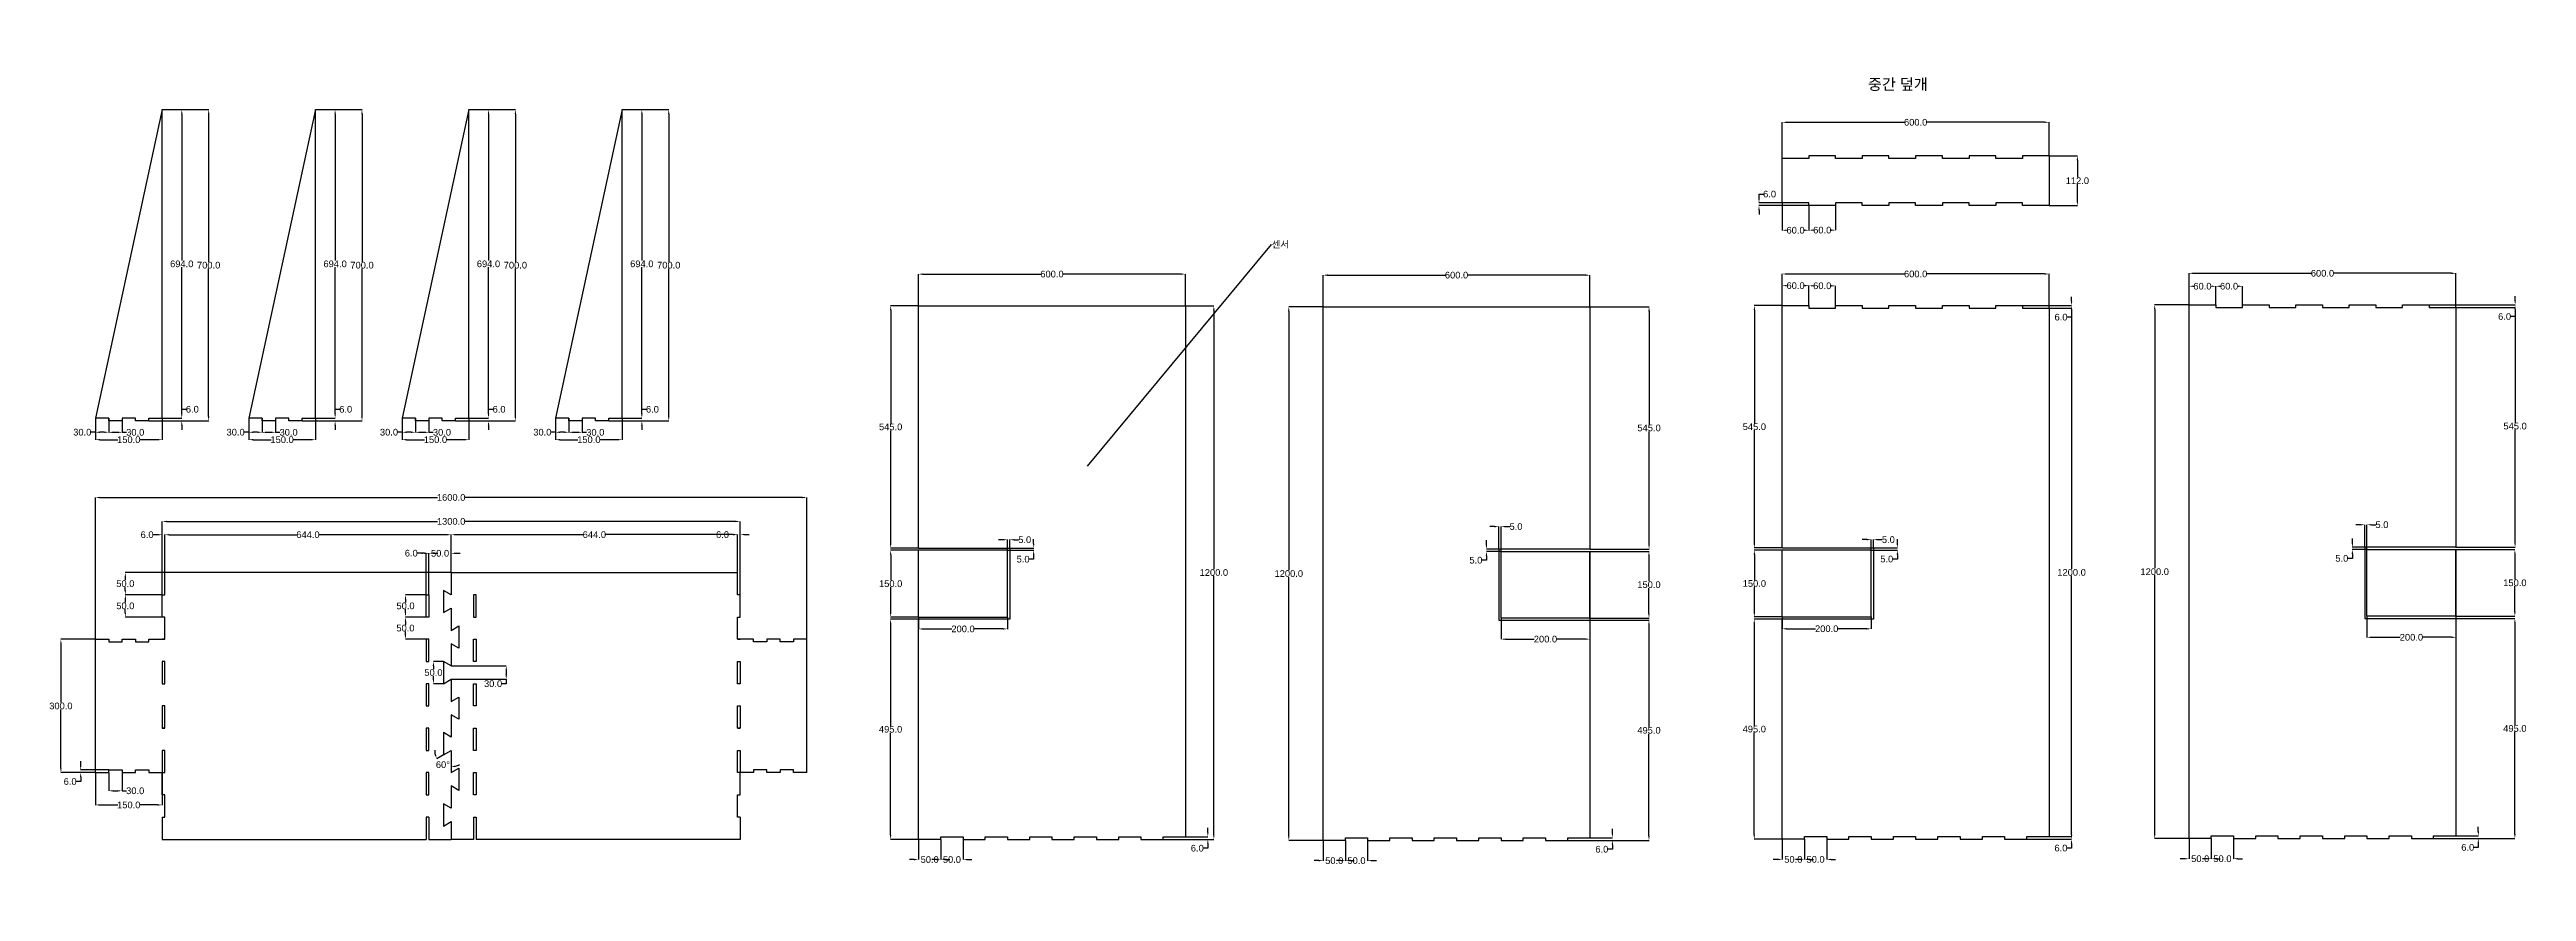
# Model space of a CAD drawing. Header units: millimetres. Extents: x 74 to 5643, y -117 to 1776.
import ezdxf
from ezdxf import colors
from ezdxf.entities.mleader import LeaderData, LeaderLine
from ezdxf.math import Vec2, Vec3

# ---------------------------------------------------------------- set-up
doc = ezdxf.new("R2010")
doc.units = ezdxf.units.MM
doc.header["$LTSCALE"] = 30
doc.header["$MEASUREMENT"] = 0
doc.layers.add('POINT', color=8, linetype='Continuous')
doc.styles.get("Standard").update_dxf_attribs({"font": 'arial.ttf', "height": 15})
doc.dimstyles.get("Standard").update_dxf_attribs({"dimtxt": 15, "dimasz": 10, "dimexe": 0.18, "dimexo": 0.0625, "dimgap": 0.09, "dimtad": 0, "dimtih": 1, "dimtoh": 1, "dimdec": 1, "dimzin": 0, "dimdsep": 46, "dimtxsty": 'Standard', "dimcen": 0.09, "dimadec": 0, "dimazin": 0, "dimtfac": 1, "dimtdec": 1, "dimtofl": 0, "dimtmove": 0, "dimatfit": 3, "dimfxl": 1, "dimtolj": 1, "dimtzin": 0, "dimarcsym": 0})

msp = doc.modelspace()

# ---------------------------------------------------------------- texts
at = {"insert": (4162.81, 1710.61), "char_height": 25, "attachment_point": 1}
msp.add_mtext_dynamic_manual_height_columns('\\pxt1;{\\fGulim|b0|i0|c129|p50;중간 덮개}', width=156.394, gutter_width=0, heights=[63.27], dxfattribs=at)

# ---------------------------------------------------------------- blocks, each defined once
blk = doc.blocks.new('*D1')
at = {"layer": 'Defpoints', "color": 0, "transparency": 16777216}
for p in [(177.1, 450), (99.5, 150), (177.1, 150)]:
    blk.add_point(p, dxfattribs=at)
at = {"layer": 'POINT', "color": 0, "lineweight": -2, "transparency": 16777216}
for p, q in [((177, 450), (99.4, 450)), ((99.5, 440), (99.5, 307.8)), ((99.5, 160), (99.5, 292.2)), ((177, 150), (99.4, 150))]:
    blk.add_line(p, q, dxfattribs=at)
at = {"layer": 'POINT', "color": 0, "transparency": 16777216}
for points in [[(97.9, 440), (101.2, 440), (99.5, 450)], [(97.9, 160), (101.2, 160), (99.5, 150)]]:
    blk.add_solid(points, dxfattribs=at)
at = {"layer": 'POINT', "color": 0, "transparency": 16777216, "insert": (99.5, 300), "char_height": 15, "attachment_point": 5}
blk.add_mtext('\\A1;300.0', dxfattribs=at)
blk = doc.blocks.new('*D2')
at = {"layer": 'Defpoints', "color": 0, "transparency": 16777216}
for p in [(953.2, 171.6), (959.7, 190), (977, 200), (977, 200), (977, 150)]:
    blk.add_point(p, dxfattribs=at)
at = {"layer": 'POINT', "color": 0, "lineweight": -2, "transparency": 16777216}
blk.add_line((959.7, 190), (944.8, 181.4), dxfattribs=at)
for start, end in [(178.953, 194.4765), (285.5235, 301.047)]:
    blk.add_arc((977, 200), 37, start, end, dxfattribs=at)
at = {"layer": 'POINT', "color": 0, "transparency": 16777216}
for points in [[(942.7, 191.4), (939.6, 190.1), (945, 181.5)], [(987.2, 162.7), (986.7, 166), (977, 163)]]:
    blk.add_solid(points, dxfattribs=at)
at = {"layer": 'POINT', "color": 0, "transparency": 16777216, "insert": (958.5, 167.9), "char_height": 15, "attachment_point": 5}
blk.add_mtext('\\A1;60°', dxfattribs=at)
blk = doc.blocks.new('*D3')
at = {"layer": 'Defpoints', "color": 0, "transparency": 16777216}
for p in [(2628, 1271.1), (2028, 1200), (2628, 1200)]:
    blk.add_point(p, dxfattribs=at)
at = {"layer": 'POINT', "color": 0, "lineweight": -2, "transparency": 16777216}
for p, q in [((2028, 1200.1), (2028, 1271.3)), ((2038, 1271.1), (2302.6, 1271.1)), ((2618, 1271.1), (2353.4, 1271.1)), ((2628, 1200.1), (2628, 1271.3))]:
    blk.add_line(p, q, dxfattribs=at)
at = {"layer": 'POINT', "color": 0, "transparency": 16777216}
for points in [[(2038, 1272.8), (2038, 1269.5), (2028, 1271.1)], [(2618, 1272.8), (2618, 1269.5), (2628, 1271.1)]]:
    blk.add_solid(points, dxfattribs=at)
at = {"layer": 'POINT', "color": 0, "transparency": 16777216, "insert": (2328, 1271.1), "char_height": 15, "attachment_point": 5}
blk.add_mtext('\\A1;600.0', dxfattribs=at)
blk = doc.blocks.new('*D4')
at = {"layer": 'Defpoints', "color": 0, "transparency": 16777216}
for p in [(2628, 1200), (2578, 0), (2692, 0)]:
    blk.add_point(p, dxfattribs=at)
at = {"layer": 'POINT', "color": 0, "lineweight": -2, "transparency": 16777216}
for p, q in [((2628.1, 1200), (2692.2, 1200)), ((2692, 1190), (2692, 607.7)), ((2692, 10), (2692, 592.3)), ((2578.1, 0), (2692.2, 0))]:
    blk.add_line(p, q, dxfattribs=at)
at = {"layer": 'POINT', "color": 0, "transparency": 16777216}
for points in [[(2690.3, 1190), (2693.6, 1190), (2692, 1200)], [(2690.3, 10), (2693.6, 10), (2692, 0)]]:
    blk.add_solid(points, dxfattribs=at)
at = {"layer": 'POINT', "color": 0, "transparency": 16777216, "insert": (2692, 600), "char_height": 15, "attachment_point": 5}
blk.add_mtext('\\A1;1200.0', dxfattribs=at)
blk = doc.blocks.new('*D5')
at = {"layer": 'Defpoints', "color": 0, "transparency": 16777216}
for p in [(1777, 768.8), (177.1, 450), (1777, 450)]:
    blk.add_point(p, dxfattribs=at)
at = {"layer": 'POINT', "color": 0, "lineweight": -2, "transparency": 16777216}
for p, q in [((177.1, 450.1), (177.1, 769)), ((187.1, 768.8), (946.5, 768.8)), ((1767, 768.8), (1007.5, 768.8)), ((1777, 450.1), (1777, 769))]:
    blk.add_line(p, q, dxfattribs=at)
at = {"layer": 'POINT', "color": 0, "transparency": 16777216}
for points in [[(187.1, 770.4), (187.1, 767.1), (177.1, 768.8)], [(1767, 770.4), (1767, 767.1), (1777, 768.8)]]:
    blk.add_solid(points, dxfattribs=at)
at = {"layer": 'POINT', "color": 0, "transparency": 16777216, "insert": (977, 768.8), "char_height": 15, "attachment_point": 5}
blk.add_mtext('\\A1;1600.0', dxfattribs=at)
blk = doc.blocks.new('*D6')
at = {"layer": 'Defpoints', "color": 0, "transparency": 16777216}
for p in [(1627, 714.9), (327.1, 550), (1627, 550)]:
    blk.add_point(p, dxfattribs=at)
at = {"layer": 'POINT', "color": 0, "lineweight": -2, "transparency": 16777216}
for p, q in [((327.1, 550.1), (327.1, 715.1)), ((337.1, 714.9), (946.5, 714.9)), ((1617, 714.9), (1007.5, 714.9)), ((1627, 550.1), (1627, 715.1))]:
    blk.add_line(p, q, dxfattribs=at)
at = {"layer": 'POINT', "color": 0, "transparency": 16777216}
for points in [[(337.1, 716.5), (337.1, 713.2), (327.1, 714.9)], [(1617, 716.5), (1617, 713.2), (1627, 714.9)]]:
    blk.add_solid(points, dxfattribs=at)
at = {"layer": 'POINT', "color": 0, "transparency": 16777216, "insert": (977, 714.9), "char_height": 15, "attachment_point": 5}
blk.add_mtext('\\A1;1300.0', dxfattribs=at)
blk = doc.blocks.new('*D7')
at = {"layer": 'Defpoints', "color": 0, "transparency": 16777216}
for p in [(327.1, 685), (333.1, 600), (327.1, 550)]:
    blk.add_point(p, dxfattribs=at)
at = {"layer": 'POINT', "color": 0, "lineweight": -2, "transparency": 16777216}
for p, q in [((317.1, 685), (307.1, 685)), ((327.1, 550.1), (327.1, 685.2)), ((333.1, 600.1), (333.1, 685.2)), ((343.1, 685), (353.1, 685))]:
    blk.add_line(p, q, dxfattribs=at)
at = {"layer": 'POINT', "color": 0, "transparency": 16777216}
for points in [[(317.1, 686.7), (317.1, 683.3), (327.1, 685)], [(343.1, 686.7), (343.1, 683.3), (333.1, 685)]]:
    blk.add_solid(points, dxfattribs=at)
at = {"layer": 'POINT', "color": 0, "transparency": 16777216, "insert": (293.3, 685), "char_height": 15, "attachment_point": 5}
blk.add_mtext('\\A1;6.0', dxfattribs=at)
blk = doc.blocks.new('*D8')
at = {"layer": 'Defpoints', "color": 0, "transparency": 16777216}
for p in [(1621, 685.3), (1621, 600), (1627, 550)]:
    blk.add_point(p, dxfattribs=at)
at = {"layer": 'POINT', "color": 0, "lineweight": -2, "transparency": 16777216}
for p, q in [((1611, 685.3), (1601, 685.3)), ((1621, 600.1), (1621, 685.5)), ((1627, 550.1), (1627, 685.5)), ((1637, 685.3), (1647, 685.3))]:
    blk.add_line(p, q, dxfattribs=at)
at = {"layer": 'POINT', "color": 0, "transparency": 16777216}
for points in [[(1611, 687), (1611, 683.7), (1621, 685.3)], [(1637, 687), (1637, 683.7), (1627, 685.3)]]:
    blk.add_solid(points, dxfattribs=at)
at = {"layer": 'POINT', "color": 0, "transparency": 16777216, "insert": (1587.2, 685.3), "char_height": 15, "attachment_point": 5}
blk.add_mtext('\\A1;6.0', dxfattribs=at)
blk = doc.blocks.new('*D9')
at = {"layer": 'Defpoints', "color": 0, "transparency": 16777216}
for p in [(333.1, 685), (333.1, 600), (977.1, 600)]:
    blk.add_point(p, dxfattribs=at)
at = {"layer": 'POINT', "color": 0, "lineweight": -2, "transparency": 16777216}
for p, q in [((333.1, 600.1), (333.1, 685.2)), ((343.1, 685), (629.7, 685)), ((967.1, 685), (680.5, 685)), ((977.1, 600.1), (977.1, 685.2))]:
    blk.add_line(p, q, dxfattribs=at)
at = {"layer": 'POINT', "color": 0, "transparency": 16777216}
for points in [[(343.1, 686.7), (343.1, 683.3), (333.1, 685)], [(967.1, 686.7), (967.1, 683.3), (977.1, 685)]]:
    blk.add_solid(points, dxfattribs=at)
at = {"layer": 'POINT', "color": 0, "transparency": 16777216, "insert": (655.1, 685), "char_height": 15, "attachment_point": 5}
blk.add_mtext('\\A1;644.0', dxfattribs=at)
blk = doc.blocks.new('*D10')
at = {"layer": 'Defpoints', "color": 0, "transparency": 16777216}
for p in [(1621, 685.2), (977.1, 600), (1621, 600)]:
    blk.add_point(p, dxfattribs=at)
at = {"layer": 'POINT', "color": 0, "lineweight": -2, "transparency": 16777216}
for p, q in [((977.1, 600.1), (977.1, 685.4)), ((987.1, 685.2), (1273.6, 685.2)), ((1611, 685.2), (1324.5, 685.2)), ((1621, 600.1), (1621, 685.4))]:
    blk.add_line(p, q, dxfattribs=at)
at = {"layer": 'POINT', "color": 0, "transparency": 16777216}
for points in [[(987.1, 686.8), (987.1, 683.5), (977.1, 685.2)], [(1611, 686.8), (1611, 683.5), (1621, 685.2)]]:
    blk.add_solid(points, dxfattribs=at)
at = {"layer": 'POINT', "color": 0, "transparency": 16777216, "insert": (1299, 685.2), "char_height": 15, "attachment_point": 5}
blk.add_mtext('\\A1;644.0', dxfattribs=at)
blk = doc.blocks.new('*D11')
at = {"layer": 'Defpoints', "color": 0, "transparency": 16777216}
for p in [(177.1, 150), (327.1, 150), (327.1, 77.3)]:
    blk.add_point(p, dxfattribs=at)
at = {"layer": 'POINT', "color": 0, "lineweight": -2, "transparency": 16777216}
for p, q in [((177.1, 149.9), (177.1, 77.1)), ((327.1, 149.9), (327.1, 77.1)), ((187.1, 77.3), (227.4, 77.3)), ((317.1, 77.3), (276.8, 77.3))]:
    blk.add_line(p, q, dxfattribs=at)
at = {"layer": 'POINT', "color": 0, "transparency": 16777216}
for points in [[(187.1, 79), (187.1, 75.6), (177.1, 77.3)], [(317.1, 79), (317.1, 75.6), (327.1, 77.3)]]:
    blk.add_solid(points, dxfattribs=at)
at = {"layer": 'POINT', "color": 0, "transparency": 16777216, "insert": (252.1, 77.3), "char_height": 15, "attachment_point": 5}
blk.add_mtext('\\A1;150.0', dxfattribs=at)
blk = doc.blocks.new('*D12')
at = {"layer": 'Defpoints', "color": 0, "transparency": 16777216}
for p in [(144, 150), (177.1, 150), (207.1, 156)]:
    blk.add_point(p, dxfattribs=at)
at = {"layer": 'POINT', "color": 0, "lineweight": -2, "transparency": 16777216}
for p, q in [((144, 166), (144, 176)), ((144, 130), (134, 130)), ((207, 156), (143.8, 156)), ((177, 150), (143.8, 150)), ((144, 140), (144, 130))]:
    blk.add_line(p, q, dxfattribs=at)
at = {"layer": 'POINT', "color": 0, "transparency": 16777216}
for points in [[(142.4, 166), (145.7, 166), (144, 156)], [(142.4, 140), (145.7, 140), (144, 150)]]:
    blk.add_solid(points, dxfattribs=at)
at = {"layer": 'POINT', "color": 0, "transparency": 16777216, "insert": (120.3, 130), "char_height": 15, "attachment_point": 5}
blk.add_mtext('\\A1;6.0', dxfattribs=at)
blk = doc.blocks.new('*D13')
at = {"layer": 'Defpoints', "color": 0, "transparency": 16777216}
for p in [(207.1, 150), (237.1, 150), (237.1, 109.1)]:
    blk.add_point(p, dxfattribs=at)
at = {"layer": 'POINT', "color": 0, "lineweight": -2, "transparency": 16777216}
for p, q in [((207.1, 149.9), (207.1, 108.9)), ((237.1, 149.9), (237.1, 108.9)), ((217.1, 109.1), (227.1, 109.1)), ((237.1, 109.1), (247.1, 109.1))]:
    blk.add_line(p, q, dxfattribs=at)
at = {"layer": 'POINT', "color": 0, "transparency": 16777216}
for points in [[(217.1, 110.7), (217.1, 107.4), (207.1, 109.1)], [(227.1, 110.7), (227.1, 107.4), (237.1, 109.1)]]:
    blk.add_solid(points, dxfattribs=at)
at = {"layer": 'POINT', "color": 0, "transparency": 16777216, "insert": (266.6, 109.1), "char_height": 15, "attachment_point": 5}
blk.add_mtext('\\A1;30.0', dxfattribs=at)
blk = doc.blocks.new('*D14')
at = {"layer": 'Defpoints', "color": 0, "transparency": 16777216}
for p in [(327.1, 550), (244.4, 500), (327.1, 500)]:
    blk.add_point(p, dxfattribs=at)
at = {"layer": 'POINT', "color": 0, "lineweight": -2, "transparency": 16777216}
for p, q in [((327, 550), (244.3, 550)), ((244.4, 540), (244.4, 532.7)), ((244.4, 510), (244.4, 517.3)), ((327, 500), (244.3, 500))]:
    blk.add_line(p, q, dxfattribs=at)
at = {"layer": 'POINT', "color": 0, "transparency": 16777216}
for points in [[(242.8, 540), (246.1, 540), (244.4, 550)], [(242.8, 510), (246.1, 510), (244.4, 500)]]:
    blk.add_solid(points, dxfattribs=at)
at = {"layer": 'POINT', "color": 0, "transparency": 16777216, "insert": (244.4, 525), "char_height": 15, "attachment_point": 5}
blk.add_mtext('\\A1;50.0', dxfattribs=at)
blk = doc.blocks.new('*D15')
at = {"layer": 'Defpoints', "color": 0, "transparency": 16777216}
for p in [(333.1, 600), (244.4, 550), (327.1, 550)]:
    blk.add_point(p, dxfattribs=at)
at = {"layer": 'POINT', "color": 0, "lineweight": -2, "transparency": 16777216}
for p, q in [((333, 600), (244.3, 600)), ((244.4, 590), (244.4, 582.7)), ((244.4, 560), (244.4, 567.3)), ((327, 550), (244.3, 550))]:
    blk.add_line(p, q, dxfattribs=at)
at = {"layer": 'POINT', "color": 0, "transparency": 16777216}
for points in [[(242.8, 590), (246.1, 590), (244.4, 600)], [(242.8, 560), (246.1, 560), (244.4, 550)]]:
    blk.add_solid(points, dxfattribs=at)
at = {"layer": 'POINT', "color": 0, "transparency": 16777216, "insert": (244.4, 575), "char_height": 15, "attachment_point": 5}
blk.add_mtext('\\A1;50.0', dxfattribs=at)
blk = doc.blocks.new('*D16')
at = {"layer": 'Defpoints', "color": 0, "transparency": 16777216}
for p in [(927.1, 643.3), (977.1, 600), (927.1, 550)]:
    blk.add_point(p, dxfattribs=at)
at = {"layer": 'POINT', "color": 0, "lineweight": -2, "transparency": 16777216}
for p, q in [((917.1, 643.3), (907.1, 643.3)), ((927.1, 550.1), (927.1, 643.5)), ((977.1, 600.1), (977.1, 643.5)), ((987.1, 643.3), (997.1, 643.3))]:
    blk.add_line(p, q, dxfattribs=at)
at = {"layer": 'POINT', "color": 0, "transparency": 16777216}
for points in [[(917.1, 645), (917.1, 641.6), (927.1, 643.3)], [(987.1, 645), (987.1, 641.6), (977.1, 643.3)]]:
    blk.add_solid(points, dxfattribs=at)
at = {"layer": 'POINT', "color": 0, "transparency": 16777216, "insert": (952.1, 643.3), "char_height": 15, "attachment_point": 5}
blk.add_mtext('\\A1;50.0', dxfattribs=at)
blk = doc.blocks.new('*D17')
at = {"layer": 'Defpoints', "color": 0, "transparency": 16777216}
for p in [(921.1, 643.5), (921.1, 550), (927.1, 550)]:
    blk.add_point(p, dxfattribs=at)
at = {"layer": 'POINT', "color": 0, "lineweight": -2, "transparency": 16777216}
for p, q in [((911.1, 643.5), (901.1, 643.5)), ((921.1, 550.1), (921.1, 643.7)), ((927.1, 550.1), (927.1, 643.7)), ((937.1, 643.5), (947.1, 643.5))]:
    blk.add_line(p, q, dxfattribs=at)
at = {"layer": 'POINT', "color": 0, "transparency": 16777216}
for points in [[(911.1, 645.2), (911.1, 641.8), (921.1, 643.5)], [(937.1, 645.2), (937.1, 641.8), (927.1, 643.5)]]:
    blk.add_solid(points, dxfattribs=at)
at = {"layer": 'POINT', "color": 0, "transparency": 16777216, "insert": (887.3, 643.5), "char_height": 15, "attachment_point": 5}
blk.add_mtext('\\A1;6.0', dxfattribs=at)
blk = doc.blocks.new('*D18')
at = {"layer": 'Defpoints', "color": 0, "transparency": 16777216}
for p in [(921.1, 550), (874.4, 500), (921.1, 500)]:
    blk.add_point(p, dxfattribs=at)
at = {"layer": 'POINT', "color": 0, "lineweight": -2, "transparency": 16777216}
for p, q in [((921, 550), (874.3, 550)), ((874.4, 540), (874.4, 532.7)), ((874.4, 510), (874.4, 517.3)), ((921, 500), (874.3, 500))]:
    blk.add_line(p, q, dxfattribs=at)
at = {"layer": 'POINT', "color": 0, "transparency": 16777216}
for points in [[(872.8, 540), (876.1, 540), (874.4, 550)], [(872.8, 510), (876.1, 510), (874.4, 500)]]:
    blk.add_solid(points, dxfattribs=at)
at = {"layer": 'POINT', "color": 0, "transparency": 16777216, "insert": (874.4, 525), "char_height": 15, "attachment_point": 5}
blk.add_mtext('\\A1;50.0', dxfattribs=at)
blk = doc.blocks.new('*D19')
at = {"layer": 'Defpoints', "color": 0, "transparency": 16777216}
for p in [(874.3, 500), (921.1, 500), (921.1, 450)]:
    blk.add_point(p, dxfattribs=at)
at = {"layer": 'POINT', "color": 0, "lineweight": -2, "transparency": 16777216}
for p, q in [((921, 500), (874.1, 500)), ((921, 450), (874.1, 450)), ((874.3, 490), (874.3, 482.7)), ((874.3, 460), (874.3, 467.3))]:
    blk.add_line(p, q, dxfattribs=at)
at = {"layer": 'POINT', "color": 0, "transparency": 16777216}
for points in [[(872.6, 490), (875.9, 490), (874.3, 500)], [(872.6, 460), (875.9, 460), (874.3, 450)]]:
    blk.add_solid(points, dxfattribs=at)
at = {"layer": 'POINT', "color": 0, "transparency": 16777216, "insert": (874.3, 475), "char_height": 15, "attachment_point": 5}
blk.add_mtext('\\A1;50.0', dxfattribs=at)
blk = doc.blocks.new('*D20')
at = {"layer": 'Defpoints', "color": 0, "transparency": 16777216}
for p in [(959.7, 400), (937.2, 350), (959.7, 350)]:
    blk.add_point(p, dxfattribs=at)
at = {"layer": 'POINT', "color": 0, "lineweight": -2, "transparency": 16777216}
for p, q in [((959.7, 400), (937, 400)), ((937.2, 390), (937.2, 382.7)), ((959.7, 350), (937, 350)), ((937.2, 360), (937.2, 367.3))]:
    blk.add_line(p, q, dxfattribs=at)
at = {"layer": 'POINT', "color": 0, "transparency": 16777216}
for points in [[(935.5, 390), (938.8, 390), (937.2, 400)], [(935.5, 360), (938.8, 360), (937.2, 350)]]:
    blk.add_solid(points, dxfattribs=at)
at = {"layer": 'POINT', "color": 0, "transparency": 16777216, "insert": (937.2, 375), "char_height": 15, "attachment_point": 5}
blk.add_mtext('\\A1;50.0', dxfattribs=at)
blk = doc.blocks.new('*D21')
at = {"layer": 'Defpoints', "color": 0, "transparency": 16777216}
for p in [(977, 390), (977, 360), (1100.9, 360)]:
    blk.add_point(p, dxfattribs=at)
at = {"layer": 'POINT', "color": 0, "lineweight": -2, "transparency": 16777216}
for p, q in [((977.1, 390), (1101.1, 390)), ((977.1, 360), (1101.1, 360)), ((1100.9, 350), (1090.9, 350)), ((1100.9, 380), (1100.9, 370)), ((1100.9, 360), (1100.9, 350))]:
    blk.add_line(p, q, dxfattribs=at)
at = {"layer": 'POINT', "color": 0, "transparency": 16777216}
for points in [[(1099.2, 380), (1102.6, 380), (1100.9, 390)], [(1099.2, 370), (1102.6, 370), (1100.9, 360)]]:
    blk.add_solid(points, dxfattribs=at)
at = {"layer": 'POINT', "color": 0, "transparency": 16777216, "insert": (1071.3, 350), "char_height": 15, "attachment_point": 5}
blk.add_mtext('\\A1;30.0', dxfattribs=at)
blk = doc.blocks.new('*D22')
at = {"layer": 'Defpoints', "color": 0, "transparency": 16777216}
for p in [(2028, 0), (2078, 0), (2078, -45.5)]:
    blk.add_point(p, dxfattribs=at)
at = {"layer": 'POINT', "color": 0, "lineweight": -2, "transparency": 16777216}
for p, q in [((2018, -45.5), (2008, -45.5)), ((2028, -0.1), (2028, -45.7)), ((2078, -0.1), (2078, -45.7)), ((2088, -45.5), (2098, -45.5))]:
    blk.add_line(p, q, dxfattribs=at)
at = {"layer": 'POINT', "color": 0, "transparency": 16777216}
for points in [[(2018, -43.9), (2018, -47.2), (2028, -45.5)], [(2088, -43.9), (2088, -47.2), (2078, -45.5)]]:
    blk.add_solid(points, dxfattribs=at)
at = {"layer": 'POINT', "color": 0, "transparency": 16777216, "insert": (2053, -45.5), "char_height": 15, "attachment_point": 5}
blk.add_mtext('\\A1;50.0', dxfattribs=at)
blk = doc.blocks.new('*D23')
at = {"layer": 'Defpoints', "color": 0, "transparency": 16777216}
for p in [(2078, 0), (2128, 0), (2128, -45.5)]:
    blk.add_point(p, dxfattribs=at)
at = {"layer": 'POINT', "color": 0, "lineweight": -2, "transparency": 16777216}
for p, q in [((2068, -45.5), (2058, -45.5)), ((2078, -0.1), (2078, -45.7)), ((2128, -0.1), (2128, -45.7)), ((2138, -45.5), (2148, -45.5))]:
    blk.add_line(p, q, dxfattribs=at)
at = {"layer": 'POINT', "color": 0, "transparency": 16777216}
for points in [[(2068, -43.9), (2068, -47.2), (2078, -45.5)], [(2138, -43.9), (2138, -47.2), (2128, -45.5)]]:
    blk.add_solid(points, dxfattribs=at)
at = {"layer": 'POINT', "color": 0, "transparency": 16777216, "insert": (2103, -45.5), "char_height": 15, "attachment_point": 5}
blk.add_mtext('\\A1;50.0', dxfattribs=at)
blk = doc.blocks.new('*D24')
at = {"layer": 'Defpoints', "color": 0, "transparency": 16777216}
for p in [(2578, 0), (2628, 6), (2678.4, 0)]:
    blk.add_point(p, dxfattribs=at)
at = {"layer": 'POINT', "color": 0, "lineweight": -2, "transparency": 16777216}
for p, q in [((2578.1, 0), (2678.6, 0)), ((2628.1, 6), (2678.6, 6)), ((2678.4, 16), (2678.4, 26)), ((2678.4, -20), (2668.4, -20)), ((2678.4, -10), (2678.4, -20))]:
    blk.add_line(p, q, dxfattribs=at)
at = {"layer": 'POINT', "color": 0, "transparency": 16777216}
for points in [[(2676.8, 16), (2680.1, 16), (2678.4, 6)], [(2676.8, -10), (2680.1, -10), (2678.4, 0)]]:
    blk.add_solid(points, dxfattribs=at)
at = {"layer": 'POINT', "color": 0, "transparency": 16777216, "insert": (2654.7, -20), "char_height": 15, "attachment_point": 5}
blk.add_mtext('\\A1;6.0', dxfattribs=at)
blk = doc.blocks.new('*D31')
at = {"layer": 'Defpoints', "color": 0, "transparency": 16777216}
for p in [(2028, 650), (1965.3, 500), (2028, 500)]:
    blk.add_point(p, dxfattribs=at)
at = {"layer": 'POINT', "color": 0, "lineweight": -2, "transparency": 16777216}
for p, q in [((2027.9, 650), (1965.2, 650)), ((1965.3, 640), (1965.3, 582.7)), ((1965.3, 510), (1965.3, 567.3)), ((2027.9, 500), (1965.2, 500))]:
    blk.add_line(p, q, dxfattribs=at)
at = {"layer": 'POINT', "color": 0, "transparency": 16777216}
for points in [[(1963.7, 640), (1967, 640), (1965.3, 650)], [(1963.7, 510), (1967, 510), (1965.3, 500)]]:
    blk.add_solid(points, dxfattribs=at)
at = {"layer": 'POINT', "color": 0, "transparency": 16777216, "insert": (1965.3, 575), "char_height": 15, "attachment_point": 5}
blk.add_mtext('\\A1;150.0', dxfattribs=at)
blk = doc.blocks.new('*D32')
at = {"layer": 'Defpoints', "color": 0, "transparency": 16777216}
for p in [(2028, 500), (2228, 500), (2228, 473.2)]:
    blk.add_point(p, dxfattribs=at)
at = {"layer": 'POINT', "color": 0, "lineweight": -2, "transparency": 16777216}
for p, q in [((2028, 499.9), (2028, 473)), ((2038, 473.2), (2102.5, 473.2)), ((2218, 473.2), (2153.5, 473.2)), ((2228, 499.9), (2228, 473))]:
    blk.add_line(p, q, dxfattribs=at)
at = {"layer": 'POINT', "color": 0, "transparency": 16777216}
for points in [[(2038, 474.8), (2038, 471.5), (2028, 473.2)], [(2218, 474.8), (2218, 471.5), (2228, 473.2)]]:
    blk.add_solid(points, dxfattribs=at)
at = {"layer": 'POINT', "color": 0, "transparency": 16777216, "insert": (2128, 473.2), "char_height": 15, "attachment_point": 5}
blk.add_mtext('\\A1;200.0', dxfattribs=at)
blk = doc.blocks.new('*D33')
at = {"layer": 'Defpoints', "color": 0, "transparency": 16777216}
for p in [(2233, 673.8), (2228, 650), (2233, 655)]:
    blk.add_point(p, dxfattribs=at)
at = {"layer": 'POINT', "color": 0, "lineweight": -2, "transparency": 16777216}
for p, q in [((2218, 673.8), (2208, 673.8)), ((2228, 650.1), (2228, 674)), ((2233, 655.1), (2233, 674)), ((2243, 673.8), (2253, 673.8))]:
    blk.add_line(p, q, dxfattribs=at)
at = {"layer": 'POINT', "color": 0, "transparency": 16777216}
for points in [[(2218, 675.4), (2218, 672.1), (2228, 673.8)], [(2243, 675.4), (2243, 672.1), (2233, 673.8)]]:
    blk.add_solid(points, dxfattribs=at)
at = {"layer": 'POINT', "color": 0, "transparency": 16777216, "insert": (2266.7, 673.8), "char_height": 15, "attachment_point": 5}
blk.add_mtext('\\A1;5.0', dxfattribs=at)
blk = doc.blocks.new('*D34')
at = {"layer": 'Defpoints', "color": 0, "transparency": 16777216}
for p in [(2228, 650), (2233, 655), (2286.8, 650)]:
    blk.add_point(p, dxfattribs=at)
at = {"layer": 'POINT', "color": 0, "lineweight": -2, "transparency": 16777216}
for p, q in [((2286.8, 665), (2286.8, 675)), ((2228.1, 650), (2287, 650)), ((2233.1, 655), (2287, 655)), ((2286.8, 630), (2276.8, 630)), ((2286.8, 640), (2286.8, 630))]:
    blk.add_line(p, q, dxfattribs=at)
at = {"layer": 'POINT', "color": 0, "transparency": 16777216}
for points in [[(2285.2, 665), (2288.5, 665), (2286.8, 655)], [(2285.2, 640), (2288.5, 640), (2286.8, 650)]]:
    blk.add_solid(points, dxfattribs=at)
at = {"layer": 'POINT', "color": 0, "transparency": 16777216, "insert": (2263.1, 630), "char_height": 15, "attachment_point": 5}
blk.add_mtext('\\A1;5.0', dxfattribs=at)
blk = doc.blocks.new('*D35')
at = {"layer": 'Defpoints', "color": 0, "transparency": 16777216}
for p in [(2028, 495), (1965.1, 0), (2028, 0)]:
    blk.add_point(p, dxfattribs=at)
at = {"layer": 'POINT', "color": 0, "lineweight": -2, "transparency": 16777216}
for p, q in [((2027.9, 495), (1964.9, 495)), ((1965.1, 485), (1965.1, 255.2)), ((1965.1, 10), (1965.1, 239.8)), ((2027.9, 0), (1964.9, 0))]:
    blk.add_line(p, q, dxfattribs=at)
at = {"layer": 'POINT', "color": 0, "transparency": 16777216}
for points in [[(1963.5, 485), (1966.8, 485), (1965.1, 495)], [(1963.5, 10), (1966.8, 10), (1965.1, 0)]]:
    blk.add_solid(points, dxfattribs=at)
at = {"layer": 'POINT', "color": 0, "transparency": 16777216, "insert": (1965.1, 247.5), "char_height": 15, "attachment_point": 5}
blk.add_mtext('\\A1;495.0', dxfattribs=at)
blk = doc.blocks.new('*D36')
at = {"layer": 'Defpoints', "color": 0, "transparency": 16777216}
for p in [(2028, 1200), (1965.3, 655), (2028, 655)]:
    blk.add_point(p, dxfattribs=at)
at = {"layer": 'POINT', "color": 0, "lineweight": -2, "transparency": 16777216}
for p, q in [((2027.9, 1200), (1965.2, 1200)), ((1965.3, 1190), (1965.3, 935.2)), ((1965.3, 665), (1965.3, 919.8)), ((2027.9, 655), (1965.2, 655))]:
    blk.add_line(p, q, dxfattribs=at)
at = {"layer": 'POINT', "color": 0, "transparency": 16777216}
for points in [[(1963.7, 1190), (1967, 1190), (1965.3, 1200)], [(1963.7, 665), (1967, 665), (1965.3, 655)]]:
    blk.add_solid(points, dxfattribs=at)
at = {"layer": 'POINT', "color": 0, "transparency": 16777216, "insert": (1965.3, 927.5), "char_height": 15, "attachment_point": 5}
blk.add_mtext('\\A1;545.0', dxfattribs=at)
blk = doc.blocks.new('*D158')
at = {"layer": 'Defpoints', "color": 0, "transparency": 16777216}
for p in [(-20.6, -316.3), (9.4, -310.3), (53.6, -310.3)]:
    blk.add_point(p, dxfattribs=at)
at = {"layer": 'POINT', "color": 0, "lineweight": -2, "transparency": 16777216}
for p, q in [((-20.5, -316.3), (53.8, -316.3)), ((9.5, -310.3), (53.8, -310.3)), ((53.6, -300.3), (53.6, -290.3)), ((53.6, -290.3), (63.6, -290.3)), ((53.6, -326.3), (53.6, -336.3))]:
    blk.add_line(p, q, dxfattribs=at)
at = {"layer": 'POINT', "color": 0, "transparency": 16777216}
for points in [[(52, -300.3), (55.3, -300.3), (53.6, -310.3)], [(52, -326.3), (55.3, -326.3), (53.6, -316.3)]]:
    blk.add_solid(points, dxfattribs=at)
at = {"layer": 'POINT', "color": 0, "transparency": 16777216, "insert": (77.4, -290.3), "char_height": 15, "attachment_point": 5}
blk.add_mtext('\\A1;6.0', dxfattribs=at)
blk = doc.blocks.new('*D163')
at = {"layer": 'Defpoints', "color": 0, "transparency": 16777216}
for p in [(9.4, 383.7), (-20.6, -316.3), (114.1, -316.3)]:
    blk.add_point(p, dxfattribs=at)
at = {"layer": 'POINT', "color": 0, "lineweight": -2, "transparency": 16777216}
for p, q in [((9.5, 383.7), (114.3, 383.7)), ((114.1, 373.7), (114.1, 41.5)), ((114.1, -306.3), (114.1, 26)), ((-20.5, -316.3), (114.3, -316.3))]:
    blk.add_line(p, q, dxfattribs=at)
at = {"layer": 'POINT', "color": 0, "transparency": 16777216}
for points in [[(112.4, 373.7), (115.7, 373.7), (114.1, 383.7)], [(112.4, -306.3), (115.7, -306.3), (114.1, -316.3)]]:
    blk.add_solid(points, dxfattribs=at)
at = {"layer": 'POINT', "color": 0, "transparency": 16777216, "insert": (114.1, 33.7), "char_height": 15, "attachment_point": 5}
blk.add_mtext('\\A1;700.0', dxfattribs=at)
blk = doc.blocks.new('*D159')
at = {"layer": 'Defpoints', "color": 0, "transparency": 16777216}
for p in [(9.4, 383.7), (53.6, 383.7), (9.4, -310.3)]:
    blk.add_point(p, dxfattribs=at)
at = {"layer": 'POINT', "color": 0, "lineweight": -2, "transparency": 16777216}
for p, q in [((9.5, 383.7), (53.8, 383.7)), ((53.6, 373.7), (53.6, 44.5)), ((53.6, -300.3), (53.6, 29)), ((9.5, -310.3), (53.8, -310.3))]:
    blk.add_line(p, q, dxfattribs=at)
at = {"layer": 'POINT', "color": 0, "transparency": 16777216}
for points in [[(52, 373.7), (55.3, 373.7), (53.6, 383.7)], [(52, -300.3), (55.3, -300.3), (53.6, -310.3)]]:
    blk.add_solid(points, dxfattribs=at)
at = {"layer": 'POINT', "color": 0, "transparency": 16777216, "insert": (53.6, 36.7), "char_height": 15, "attachment_point": 5}
blk.add_mtext('\\A1;694.0', dxfattribs=at)
blk = doc.blocks.new('*D164')
at = {"layer": 'Defpoints', "color": 0, "transparency": 16777216}
for p in [(-140.6, -310.3), (9.4, -310.3), (9.4, -358.7)]:
    blk.add_point(p, dxfattribs=at)
at = {"layer": 'POINT', "color": 0, "lineweight": -2, "transparency": 16777216}
for p, q in [((-140.6, -310.3), (-140.6, -358.9)), ((9.4, -310.3), (9.4, -358.9)), ((-130.6, -358.7), (-90.3, -358.7)), ((-0.6, -358.7), (-40.9, -358.7))]:
    blk.add_line(p, q, dxfattribs=at)
at = {"layer": 'POINT', "color": 0, "transparency": 16777216}
for points in [[(-130.6, -357), (-130.6, -360.3), (-140.6, -358.7)], [(-0.6, -357), (-0.6, -360.3), (9.4, -358.7)]]:
    blk.add_solid(points, dxfattribs=at)
at = {"layer": 'POINT', "color": 0, "transparency": 16777216, "insert": (-65.6, -358.7), "char_height": 15, "attachment_point": 5}
blk.add_mtext('\\A1;150.0', dxfattribs=at)
blk = doc.blocks.new('*D165')
at = {"layer": 'Defpoints', "color": 0, "transparency": 16777216}
for p in [(-140.6, -310.3), (-110.6, -310.3), (-140.6, -341.9)]:
    blk.add_point(p, dxfattribs=at)
at = {"layer": 'POINT', "color": 0, "lineweight": -2, "transparency": 16777216}
for p, q in [((-140.6, -310.3), (-140.6, -342.1)), ((-110.6, -310.3), (-110.6, -342.1)), ((-140.6, -341.9), (-150.6, -341.9)), ((-120.6, -341.9), (-130.6, -341.9))]:
    blk.add_line(p, q, dxfattribs=at)
at = {"layer": 'POINT', "color": 0, "transparency": 16777216}
for points in [[(-130.6, -340.3), (-130.6, -343.6), (-140.6, -341.9)], [(-120.6, -340.3), (-120.6, -343.6), (-110.6, -341.9)]]:
    blk.add_solid(points, dxfattribs=at)
at = {"layer": 'POINT', "color": 0, "transparency": 16777216, "insert": (-170.1, -341.9), "char_height": 15, "attachment_point": 5}
blk.add_mtext('\\A1;30.0', dxfattribs=at)
blk = doc.blocks.new('*D166')
at = {"layer": 'Defpoints', "color": 0, "transparency": 16777216}
for p in [(-110.6, -316.3), (-80.6, -316.3), (-80.6, -342.1)]:
    blk.add_point(p, dxfattribs=at)
at = {"layer": 'POINT', "color": 0, "lineweight": -2, "transparency": 16777216}
for p, q in [((-110.6, -316.3), (-110.6, -342.3)), ((-80.6, -316.3), (-80.6, -342.3)), ((-100.6, -342.1), (-90.6, -342.1)), ((-80.6, -342.1), (-70.6, -342.1))]:
    blk.add_line(p, q, dxfattribs=at)
at = {"layer": 'POINT', "color": 0, "transparency": 16777216}
for points in [[(-100.6, -340.4), (-100.6, -343.8), (-110.6, -342.1)], [(-90.6, -340.4), (-90.6, -343.8), (-80.6, -342.1)]]:
    blk.add_solid(points, dxfattribs=at)
at = {"layer": 'POINT', "color": 0, "transparency": 16777216, "insert": (-51, -342.1), "char_height": 15, "attachment_point": 5}
blk.add_mtext('\\A1;30.0', dxfattribs=at)
blk = doc.blocks.new('*D51')
at = {"layer": 'Defpoints', "color": 0, "transparency": 16777216}
for p in [(3537.7, 1268.8), (2937.7, 1197.7), (3537.7, 1197.7)]:
    blk.add_point(p, dxfattribs=at)
at = {"layer": 'POINT', "color": 0, "lineweight": -2, "transparency": 16777216}
for p, q in [((2937.7, 1197.7), (2937.7, 1269)), ((2947.7, 1268.8), (3212.3, 1268.8)), ((3527.7, 1268.8), (3263.1, 1268.8)), ((3537.7, 1197.7), (3537.7, 1269))]:
    blk.add_line(p, q, dxfattribs=at)
at = {"layer": 'POINT', "color": 0, "transparency": 16777216}
for points in [[(2947.7, 1270.5), (2947.7, 1267.1), (2937.7, 1268.8)], [(3527.7, 1270.5), (3527.7, 1267.1), (3537.7, 1268.8)]]:
    blk.add_solid(points, dxfattribs=at)
at = {"layer": 'POINT', "color": 0, "transparency": 16777216, "insert": (3237.7, 1268.8), "char_height": 15, "attachment_point": 5}
blk.add_mtext('\\A1;600.0', dxfattribs=at)
blk = doc.blocks.new('*D53')
at = {"layer": 'Defpoints', "color": 0, "transparency": 16777216}
for p in [(2937.7, -2.3), (2987.7, -2.3), (2987.7, -47.9)]:
    blk.add_point(p, dxfattribs=at)
at = {"layer": 'POINT', "color": 0, "lineweight": -2, "transparency": 16777216}
for p, q in [((2927.7, -47.9), (2917.7, -47.9)), ((2937.7, -2.4), (2937.7, -48)), ((2987.7, -2.4), (2987.7, -48)), ((2997.7, -47.9), (3007.7, -47.9))]:
    blk.add_line(p, q, dxfattribs=at)
at = {"layer": 'POINT', "color": 0, "transparency": 16777216}
for points in [[(2927.7, -46.2), (2927.7, -49.5), (2937.7, -47.9)], [(2997.7, -46.2), (2997.7, -49.5), (2987.7, -47.9)]]:
    blk.add_solid(points, dxfattribs=at)
at = {"layer": 'POINT', "color": 0, "transparency": 16777216, "insert": (2962.7, -47.9), "char_height": 15, "attachment_point": 5}
blk.add_mtext('\\A1;50.0', dxfattribs=at)
blk = doc.blocks.new('*D54')
at = {"layer": 'Defpoints', "color": 0, "transparency": 16777216}
for p in [(2987.7, -2.3), (3037.7, -2.3), (3037.7, -47.9)]:
    blk.add_point(p, dxfattribs=at)
at = {"layer": 'POINT', "color": 0, "lineweight": -2, "transparency": 16777216}
for p, q in [((2977.7, -47.9), (2967.7, -47.9)), ((2987.7, -2.4), (2987.7, -48)), ((3037.7, -2.4), (3037.7, -48)), ((3047.7, -47.9), (3057.7, -47.9))]:
    blk.add_line(p, q, dxfattribs=at)
at = {"layer": 'POINT', "color": 0, "transparency": 16777216}
for points in [[(2977.7, -46.2), (2977.7, -49.5), (2987.7, -47.9)], [(3047.7, -46.2), (3047.7, -49.5), (3037.7, -47.9)]]:
    blk.add_solid(points, dxfattribs=at)
at = {"layer": 'POINT', "color": 0, "transparency": 16777216, "insert": (3012.7, -47.9), "char_height": 15, "attachment_point": 5}
blk.add_mtext('\\A1;50.0', dxfattribs=at)
blk = doc.blocks.new('*D55')
at = {"layer": 'Defpoints', "color": 0, "transparency": 16777216}
for p in [(3537.7, 3.7), (3487.7, -2.3), (3588.1, -2.3)]:
    blk.add_point(p, dxfattribs=at)
at = {"layer": 'POINT', "color": 0, "lineweight": -2, "transparency": 16777216}
for p, q in [((3537.8, 3.7), (3588.3, 3.7)), ((3588.1, 13.7), (3588.1, 23.7)), ((3487.8, -2.3), (3588.3, -2.3)), ((3588.1, -22.3), (3578.1, -22.3)), ((3588.1, -12.3), (3588.1, -22.3))]:
    blk.add_line(p, q, dxfattribs=at)
at = {"layer": 'POINT', "color": 0, "transparency": 16777216}
for points in [[(3586.5, 13.7), (3589.8, 13.7), (3588.1, 3.7)], [(3586.5, -12.3), (3589.8, -12.3), (3588.1, -2.3)]]:
    blk.add_solid(points, dxfattribs=at)
at = {"layer": 'POINT', "color": 0, "transparency": 16777216, "insert": (3564.4, -22.3), "char_height": 15, "attachment_point": 5}
blk.add_mtext('\\A1;6.0', dxfattribs=at)
blk = doc.blocks.new('*D69')
at = {"layer": 'Defpoints', "color": 0, "transparency": 16777216}
for p in [(2937.7, 1197.7), (2860.5, -2.3), (2937.7, -2.3)]:
    blk.add_point(p, dxfattribs=at)
at = {"layer": 'POINT', "color": 0, "lineweight": -2, "transparency": 16777216}
for p, q in [((2937.7, 1197.7), (2860.3, 1197.7)), ((2860.5, 1187.7), (2860.5, 605.4)), ((2860.5, 7.7), (2860.5, 589.9)), ((2937.7, -2.3), (2860.3, -2.3))]:
    blk.add_line(p, q, dxfattribs=at)
at = {"layer": 'POINT', "color": 0, "transparency": 16777216}
for points in [[(2858.8, 1187.7), (2862.1, 1187.7), (2860.5, 1197.7)], [(2858.8, 7.7), (2862.1, 7.7), (2860.5, -2.3)]]:
    blk.add_solid(points, dxfattribs=at)
at = {"layer": 'POINT', "color": 0, "transparency": 16777216, "insert": (2860.5, 597.7), "char_height": 15, "attachment_point": 5}
blk.add_mtext('\\A1;1200.0', dxfattribs=at)
blk = doc.blocks.new('*D70')
at = {"layer": 'Defpoints', "color": 0, "transparency": 16777216}
for p in [(3537.7, 1197.7), (3537.7, 652.7), (3670.6, 652.7)]:
    blk.add_point(p, dxfattribs=at)
at = {"layer": 'POINT', "color": 0, "lineweight": -2, "transparency": 16777216}
for p, q in [((3537.8, 1197.7), (3670.7, 1197.7)), ((3670.6, 1187.7), (3670.6, 932.9)), ((3670.6, 662.7), (3670.6, 917.4)), ((3537.8, 652.7), (3670.7, 652.7))]:
    blk.add_line(p, q, dxfattribs=at)
at = {"layer": 'POINT', "color": 0, "transparency": 16777216}
for points in [[(3668.9, 1187.7), (3672.2, 1187.7), (3670.6, 1197.7)], [(3668.9, 662.7), (3672.2, 662.7), (3670.6, 652.7)]]:
    blk.add_solid(points, dxfattribs=at)
at = {"layer": 'POINT', "color": 0, "transparency": 16777216, "insert": (3670.6, 925.2), "char_height": 15, "attachment_point": 5}
blk.add_mtext('\\A1;545.0', dxfattribs=at)
blk = doc.blocks.new('*D71')
at = {"layer": 'Defpoints', "color": 0, "transparency": 16777216}
for p in [(3537.7, 492.7), (3487.7, -2.3), (3670.4, -2.3)]:
    blk.add_point(p, dxfattribs=at)
at = {"layer": 'POINT', "color": 0, "lineweight": -2, "transparency": 16777216}
for p, q in [((3537.8, 492.7), (3670.6, 492.7)), ((3670.4, 482.7), (3670.4, 252.9)), ((3670.4, 7.7), (3670.4, 237.4)), ((3487.8, -2.3), (3670.6, -2.3))]:
    blk.add_line(p, q, dxfattribs=at)
at = {"layer": 'POINT', "color": 0, "transparency": 16777216}
for points in [[(3668.7, 482.7), (3672, 482.7), (3670.4, 492.7)], [(3668.7, 7.7), (3672, 7.7), (3670.4, -2.3)]]:
    blk.add_solid(points, dxfattribs=at)
at = {"layer": 'POINT', "color": 0, "transparency": 16777216, "insert": (3670.4, 245.2), "char_height": 15, "attachment_point": 5}
blk.add_mtext('\\A1;495.0', dxfattribs=at)
blk = doc.blocks.new('*D72')
at = {"layer": 'Defpoints', "color": 0, "transparency": 16777216}
for p in [(3537.7, 647.7), (3537.7, 497.7), (3670.4, 497.7)]:
    blk.add_point(p, dxfattribs=at)
at = {"layer": 'POINT', "color": 0, "lineweight": -2, "transparency": 16777216}
for p, q in [((3537.8, 647.7), (3670.6, 647.7)), ((3670.4, 637.7), (3670.4, 580.4)), ((3670.4, 507.7), (3670.4, 564.9)), ((3537.8, 497.7), (3670.6, 497.7))]:
    blk.add_line(p, q, dxfattribs=at)
at = {"layer": 'POINT', "color": 0, "transparency": 16777216}
for points in [[(3668.7, 637.7), (3672, 637.7), (3670.4, 647.7)], [(3668.7, 507.7), (3672, 507.7), (3670.4, 497.7)]]:
    blk.add_solid(points, dxfattribs=at)
at = {"layer": 'POINT', "color": 0, "transparency": 16777216, "insert": (3670.4, 572.7), "char_height": 15, "attachment_point": 5}
blk.add_mtext('\\A1;150.0', dxfattribs=at)
blk = doc.blocks.new('*D73')
at = {"layer": 'Defpoints', "color": 0, "transparency": 16777216}
for p in [(3337.7, 497.7), (3537.7, 497.7), (3537.7, 450.2)]:
    blk.add_point(p, dxfattribs=at)
at = {"layer": 'POINT', "color": 0, "lineweight": -2, "transparency": 16777216}
for p, q in [((3337.7, 497.6), (3337.7, 450)), ((3347.7, 450.2), (3412.2, 450.2)), ((3527.7, 450.2), (3463.2, 450.2)), ((3537.7, 497.6), (3537.7, 450))]:
    blk.add_line(p, q, dxfattribs=at)
at = {"layer": 'POINT', "color": 0, "transparency": 16777216}
for points in [[(3347.7, 451.9), (3347.7, 448.6), (3337.7, 450.2)], [(3527.7, 451.9), (3527.7, 448.6), (3537.7, 450.2)]]:
    blk.add_solid(points, dxfattribs=at)
at = {"layer": 'POINT', "color": 0, "transparency": 16777216, "insert": (3437.7, 450.2), "char_height": 15, "attachment_point": 5}
blk.add_mtext('\\A1;200.0', dxfattribs=at)
blk = doc.blocks.new('*D75')
at = {"layer": 'Defpoints', "color": 0, "transparency": 16777216}
for p in [(3337.7, 703.3), (3332.7, 652.7), (3337.7, 647.7)]:
    blk.add_point(p, dxfattribs=at)
at = {"layer": 'POINT', "color": 0, "lineweight": -2, "transparency": 16777216}
for p, q in [((3322.7, 703.3), (3312.7, 703.3)), ((3332.7, 652.7), (3332.7, 703.5)), ((3337.7, 647.7), (3337.7, 703.5)), ((3347.7, 703.3), (3357.7, 703.3))]:
    blk.add_line(p, q, dxfattribs=at)
at = {"layer": 'POINT', "color": 0, "transparency": 16777216}
for points in [[(3322.7, 704.9), (3322.7, 701.6), (3332.7, 703.3)], [(3347.7, 704.9), (3347.7, 701.6), (3337.7, 703.3)]]:
    blk.add_solid(points, dxfattribs=at)
at = {"layer": 'POINT', "color": 0, "transparency": 16777216, "insert": (3371.4, 703.3), "char_height": 15, "attachment_point": 5}
blk.add_mtext('\\A1;5.0', dxfattribs=at)
blk = doc.blocks.new('*D76')
at = {"layer": 'Defpoints', "color": 0, "transparency": 16777216}
for p in [(3305, 647.7), (3332.7, 652.7), (3337.7, 647.7)]:
    blk.add_point(p, dxfattribs=at)
at = {"layer": 'POINT', "color": 0, "lineweight": -2, "transparency": 16777216}
for p, q in [((3305, 662.7), (3305, 672.7)), ((3305, 627.7), (3295, 627.7)), ((3332.7, 652.7), (3304.8, 652.7)), ((3337.7, 647.7), (3304.8, 647.7)), ((3305, 637.7), (3305, 627.7))]:
    blk.add_line(p, q, dxfattribs=at)
at = {"layer": 'POINT', "color": 0, "transparency": 16777216}
for points in [[(3303.3, 662.7), (3306.6, 662.7), (3305, 652.7)], [(3303.3, 637.7), (3306.6, 637.7), (3305, 647.7)]]:
    blk.add_solid(points, dxfattribs=at)
at = {"layer": 'POINT', "color": 0, "transparency": 16777216, "insert": (3281.2, 627.7), "char_height": 15, "attachment_point": 5}
blk.add_mtext('\\A1;5.0', dxfattribs=at)
blk = doc.blocks.new('*D111')
at = {"layer": 'Defpoints', "color": 0, "transparency": 16777216}
for p in [(4570, 1271.5), (3970, 1200.3), (4570, 1194.3)]:
    blk.add_point(p, dxfattribs=at)
at = {"layer": 'POINT', "color": 0, "lineweight": -2, "transparency": 16777216}
for p, q in [((3970, 1200.4), (3970, 1271.7)), ((3980, 1271.5), (4244.6, 1271.5)), ((4560, 1271.5), (4295.4, 1271.5)), ((4570, 1194.4), (4570, 1271.7))]:
    blk.add_line(p, q, dxfattribs=at)
at = {"layer": 'POINT', "color": 0, "transparency": 16777216}
for points in [[(3980, 1273.1), (3980, 1269.8), (3970, 1271.5)], [(4560, 1273.1), (4560, 1269.8), (4570, 1271.5)]]:
    blk.add_solid(points, dxfattribs=at)
at = {"layer": 'POINT', "color": 0, "transparency": 16777216, "insert": (4270, 1271.5), "char_height": 15, "attachment_point": 5}
blk.add_mtext('\\A1;600.0', dxfattribs=at)
blk = doc.blocks.new('*D113')
at = {"layer": 'Defpoints', "color": 0, "transparency": 16777216}
for p in [(3970, 0.3), (4020, 0.3), (4020, -45.2)]:
    blk.add_point(p, dxfattribs=at)
at = {"layer": 'POINT', "color": 0, "lineweight": -2, "transparency": 16777216}
for p, q in [((3970, 0.3), (3970, -45.4)), ((4020, 0.3), (4020, -45.4)), ((3960, -45.2), (3950, -45.2)), ((4030, -45.2), (4040, -45.2))]:
    blk.add_line(p, q, dxfattribs=at)
at = {"layer": 'POINT', "color": 0, "transparency": 16777216}
for points in [[(3960, -43.5), (3960, -46.9), (3970, -45.2)], [(4030, -43.5), (4030, -46.9), (4020, -45.2)]]:
    blk.add_solid(points, dxfattribs=at)
at = {"layer": 'POINT', "color": 0, "transparency": 16777216, "insert": (3995, -45.2), "char_height": 15, "attachment_point": 5}
blk.add_mtext('\\A1;50.0', dxfattribs=at)
blk = doc.blocks.new('*D114')
at = {"layer": 'Defpoints', "color": 0, "transparency": 16777216}
for p in [(4020, 0.3), (4070, 0.3), (4070, -45.2)]:
    blk.add_point(p, dxfattribs=at)
at = {"layer": 'POINT', "color": 0, "lineweight": -2, "transparency": 16777216}
for p, q in [((4020, 0.3), (4020, -45.4)), ((4070, 0.3), (4070, -45.4)), ((4010, -45.2), (4000, -45.2)), ((4080, -45.2), (4090, -45.2))]:
    blk.add_line(p, q, dxfattribs=at)
at = {"layer": 'POINT', "color": 0, "transparency": 16777216}
for points in [[(4010, -43.5), (4010, -46.9), (4020, -45.2)], [(4080, -43.5), (4080, -46.9), (4070, -45.2)]]:
    blk.add_solid(points, dxfattribs=at)
at = {"layer": 'POINT', "color": 0, "transparency": 16777216, "insert": (4045, -45.2), "char_height": 15, "attachment_point": 5}
blk.add_mtext('\\A1;50.0', dxfattribs=at)
blk = doc.blocks.new('*D115')
at = {"layer": 'Defpoints', "color": 0, "transparency": 16777216}
for p in [(4520, 0.3), (4570, 6.3), (4620.4, 0.3)]:
    blk.add_point(p, dxfattribs=at)
at = {"layer": 'POINT', "color": 0, "lineweight": -2, "transparency": 16777216}
for p, q in [((4520.1, 0.3), (4620.6, 0.3)), ((4570.1, 6.3), (4620.6, 6.3)), ((4620.4, 16.3), (4620.4, 26.3)), ((4620.4, -19.7), (4610.4, -19.7)), ((4620.4, -9.7), (4620.4, -19.7))]:
    blk.add_line(p, q, dxfattribs=at)
at = {"layer": 'POINT', "color": 0, "transparency": 16777216}
for points in [[(4618.8, 16.3), (4622.1, 16.3), (4620.4, 6.3)], [(4618.8, -9.7), (4622.1, -9.7), (4620.4, 0.3)]]:
    blk.add_solid(points, dxfattribs=at)
at = {"layer": 'POINT', "color": 0, "transparency": 16777216, "insert": (4596.7, -19.7), "char_height": 15, "attachment_point": 5}
blk.add_mtext('\\A1;6.0', dxfattribs=at)
blk = doc.blocks.new('*D116')
at = {"layer": 'Defpoints', "color": 0, "transparency": 16777216}
for p in [(3970, 650.3), (3907.4, 500.3), (3970, 500.3)]:
    blk.add_point(p, dxfattribs=at)
at = {"layer": 'POINT', "color": 0, "lineweight": -2, "transparency": 16777216}
for p, q in [((3970, 650.3), (3907.2, 650.3)), ((3907.4, 640.3), (3907.4, 583.1)), ((3907.4, 510.3), (3907.4, 567.6)), ((3970, 500.3), (3907.2, 500.3))]:
    blk.add_line(p, q, dxfattribs=at)
at = {"layer": 'POINT', "color": 0, "transparency": 16777216}
for points in [[(3905.7, 640.3), (3909, 640.3), (3907.4, 650.3)], [(3905.7, 510.3), (3909, 510.3), (3907.4, 500.3)]]:
    blk.add_solid(points, dxfattribs=at)
at = {"layer": 'POINT', "color": 0, "transparency": 16777216, "insert": (3907.4, 575.3), "char_height": 15, "attachment_point": 5}
blk.add_mtext('\\A1;150.0', dxfattribs=at)
blk = doc.blocks.new('*D117')
at = {"layer": 'Defpoints', "color": 0, "transparency": 16777216}
for p in [(3970, 500.3), (4170, 500.3), (4170, 473.5)]:
    blk.add_point(p, dxfattribs=at)
at = {"layer": 'POINT', "color": 0, "lineweight": -2, "transparency": 16777216}
for p, q in [((3970, 500.3), (3970, 473.3)), ((3980, 473.5), (4044.5, 473.5)), ((4160, 473.5), (4095.5, 473.5)), ((4170, 500.3), (4170, 473.3))]:
    blk.add_line(p, q, dxfattribs=at)
at = {"layer": 'POINT', "color": 0, "transparency": 16777216}
for points in [[(3980, 475.2), (3980, 471.8), (3970, 473.5)], [(4160, 475.2), (4160, 471.8), (4170, 473.5)]]:
    blk.add_solid(points, dxfattribs=at)
at = {"layer": 'POINT', "color": 0, "transparency": 16777216, "insert": (4070, 473.5), "char_height": 15, "attachment_point": 5}
blk.add_mtext('\\A1;200.0', dxfattribs=at)
blk = doc.blocks.new('*D118')
at = {"layer": 'Defpoints', "color": 0, "transparency": 16777216}
for p in [(4175, 674.1), (4170, 650.3), (4175, 655.3)]:
    blk.add_point(p, dxfattribs=at)
at = {"layer": 'POINT', "color": 0, "lineweight": -2, "transparency": 16777216}
for p, q in [((4160, 674.1), (4150, 674.1)), ((4170, 650.4), (4170, 674.3)), ((4175, 655.4), (4175, 674.3)), ((4185, 674.1), (4195, 674.1))]:
    blk.add_line(p, q, dxfattribs=at)
at = {"layer": 'POINT', "color": 0, "transparency": 16777216}
for points in [[(4160, 675.8), (4160, 672.4), (4170, 674.1)], [(4185, 675.8), (4185, 672.4), (4175, 674.1)]]:
    blk.add_solid(points, dxfattribs=at)
at = {"layer": 'POINT', "color": 0, "transparency": 16777216, "insert": (4208.7, 674.1), "char_height": 15, "attachment_point": 5}
blk.add_mtext('\\A1;5.0', dxfattribs=at)
blk = doc.blocks.new('*D110')
at = {"layer": 'Defpoints', "color": 0, "transparency": 16777216}
for p in [(4170, 650.3), (4175, 655.3), (4228.9, 650.3)]:
    blk.add_point(p, dxfattribs=at)
at = {"layer": 'POINT', "color": 0, "lineweight": -2, "transparency": 16777216}
for p, q in [((4228.9, 665.3), (4228.9, 675.3)), ((4170.1, 650.3), (4229, 650.3)), ((4175.1, 655.3), (4229, 655.3)), ((4228.9, 630.3), (4218.9, 630.3)), ((4228.9, 640.3), (4228.9, 630.3))]:
    blk.add_line(p, q, dxfattribs=at)
at = {"layer": 'POINT', "color": 0, "transparency": 16777216}
for points in [[(4227.2, 665.3), (4230.5, 665.3), (4228.9, 655.3)], [(4227.2, 640.3), (4230.5, 640.3), (4228.9, 650.3)]]:
    blk.add_solid(points, dxfattribs=at)
at = {"layer": 'POINT', "color": 0, "transparency": 16777216, "insert": (4205.1, 630.3), "char_height": 15, "attachment_point": 5}
blk.add_mtext('\\A1;5.0', dxfattribs=at)
blk = doc.blocks.new('*D119')
at = {"layer": 'Defpoints', "color": 0, "transparency": 16777216}
for p in [(3970, 495.3), (3907.2, 0.3), (3970, 0.3)]:
    blk.add_point(p, dxfattribs=at)
at = {"layer": 'POINT', "color": 0, "lineweight": -2, "transparency": 16777216}
for p, q in [((3970, 495.3), (3907, 495.3)), ((3907.2, 485.3), (3907.2, 255.6)), ((3907.2, 10.3), (3907.2, 240.1)), ((3970, 0.3), (3907, 0.3))]:
    blk.add_line(p, q, dxfattribs=at)
at = {"layer": 'POINT', "color": 0, "transparency": 16777216}
for points in [[(3905.5, 485.3), (3908.8, 485.3), (3907.2, 495.3)], [(3905.5, 10.3), (3908.8, 10.3), (3907.2, 0.3)]]:
    blk.add_solid(points, dxfattribs=at)
at = {"layer": 'POINT', "color": 0, "transparency": 16777216, "insert": (3907.2, 247.8), "char_height": 15, "attachment_point": 5}
blk.add_mtext('\\A1;495.0', dxfattribs=at)
blk = doc.blocks.new('*D120')
at = {"layer": 'Defpoints', "color": 0, "transparency": 16777216}
for p in [(3970, 1200.3), (3907.4, 655.3), (3970, 655.3)]:
    blk.add_point(p, dxfattribs=at)
at = {"layer": 'POINT', "color": 0, "lineweight": -2, "transparency": 16777216}
for p, q in [((3970, 1200.3), (3907.2, 1200.3)), ((3907.4, 1190.3), (3907.4, 935.6)), ((3907.4, 665.3), (3907.4, 920.1)), ((3970, 655.3), (3907.2, 655.3))]:
    blk.add_line(p, q, dxfattribs=at)
at = {"layer": 'POINT', "color": 0, "transparency": 16777216}
for points in [[(3905.7, 1190.3), (3909, 1190.3), (3907.4, 1200.3)], [(3905.7, 665.3), (3909, 665.3), (3907.4, 655.3)]]:
    blk.add_solid(points, dxfattribs=at)
at = {"layer": 'POINT', "color": 0, "transparency": 16777216, "insert": (3907.4, 927.8), "char_height": 15, "attachment_point": 5}
blk.add_mtext('\\A1;545.0', dxfattribs=at)
blk = doc.blocks.new('*D135')
at = {"layer": 'Defpoints', "color": 0, "transparency": 16777216}
for p in [(5484.8, 1273), (4884.8, 1201.8), (5484.8, 1195.8)]:
    blk.add_point(p, dxfattribs=at)
at = {"layer": 'POINT', "color": 0, "lineweight": -2, "transparency": 16777216}
for p, q in [((4884.8, 1201.9), (4884.8, 1273.2)), ((4894.8, 1273), (5159.4, 1273)), ((5474.8, 1273), (5210.2, 1273)), ((5484.8, 1195.9), (5484.8, 1273.2))]:
    blk.add_line(p, q, dxfattribs=at)
at = {"layer": 'POINT', "color": 0, "transparency": 16777216}
for points in [[(4894.8, 1274.7), (4894.8, 1271.3), (4884.8, 1273)], [(5474.8, 1274.7), (5474.8, 1271.3), (5484.8, 1273)]]:
    blk.add_solid(points, dxfattribs=at)
at = {"layer": 'POINT', "color": 0, "transparency": 16777216, "insert": (5184.8, 1273), "char_height": 15, "attachment_point": 5}
blk.add_mtext('\\A1;600.0', dxfattribs=at)
blk = doc.blocks.new('*D136')
at = {"layer": 'Defpoints', "color": 0, "transparency": 16777216}
for p in [(4884.8, 1.8), (4934.8, 1.8), (4934.8, -43.7)]:
    blk.add_point(p, dxfattribs=at)
at = {"layer": 'POINT', "color": 0, "lineweight": -2, "transparency": 16777216}
for p, q in [((4884.8, 1.8), (4884.8, -43.9)), ((4934.8, 1.8), (4934.8, -43.9)), ((4874.8, -43.7), (4864.8, -43.7)), ((4944.8, -43.7), (4954.8, -43.7))]:
    blk.add_line(p, q, dxfattribs=at)
at = {"layer": 'POINT', "color": 0, "transparency": 16777216}
for points in [[(4874.8, -42), (4874.8, -45.3), (4884.8, -43.7)], [(4944.8, -42), (4944.8, -45.3), (4934.8, -43.7)]]:
    blk.add_solid(points, dxfattribs=at)
at = {"layer": 'POINT', "color": 0, "transparency": 16777216, "insert": (4909.8, -43.7), "char_height": 15, "attachment_point": 5}
blk.add_mtext('\\A1;50.0', dxfattribs=at)
blk = doc.blocks.new('*D137')
at = {"layer": 'Defpoints', "color": 0, "transparency": 16777216}
for p in [(4934.8, 1.8), (4984.8, 1.8), (4984.8, -43.7)]:
    blk.add_point(p, dxfattribs=at)
at = {"layer": 'POINT', "color": 0, "lineweight": -2, "transparency": 16777216}
for p, q in [((4934.8, 1.8), (4934.8, -43.9)), ((4984.8, 1.8), (4984.8, -43.9)), ((4924.8, -43.7), (4914.8, -43.7)), ((4994.8, -43.7), (5004.8, -43.7))]:
    blk.add_line(p, q, dxfattribs=at)
at = {"layer": 'POINT', "color": 0, "transparency": 16777216}
for points in [[(4924.8, -42), (4924.8, -45.3), (4934.8, -43.7)], [(4994.8, -42), (4994.8, -45.3), (4984.8, -43.7)]]:
    blk.add_solid(points, dxfattribs=at)
at = {"layer": 'POINT', "color": 0, "transparency": 16777216, "insert": (4959.8, -43.7), "char_height": 15, "attachment_point": 5}
blk.add_mtext('\\A1;50.0', dxfattribs=at)
blk = doc.blocks.new('*D138')
at = {"layer": 'Defpoints', "color": 0, "transparency": 16777216}
for p in [(5434.8, 1.8), (5484.8, 7.8), (5535.2, 1.8)]:
    blk.add_point(p, dxfattribs=at)
at = {"layer": 'POINT', "color": 0, "lineweight": -2, "transparency": 16777216}
for p, q in [((5434.8, 1.8), (5535.4, 1.8)), ((5484.8, 7.8), (5535.4, 7.8)), ((5535.2, 17.8), (5535.2, 27.8)), ((5535.2, -18.2), (5525.2, -18.2)), ((5535.2, -8.2), (5535.2, -18.2))]:
    blk.add_line(p, q, dxfattribs=at)
at = {"layer": 'POINT', "color": 0, "transparency": 16777216}
for points in [[(5533.5, 17.8), (5536.9, 17.8), (5535.2, 7.8)], [(5533.5, -8.2), (5536.9, -8.2), (5535.2, 1.8)]]:
    blk.add_solid(points, dxfattribs=at)
at = {"layer": 'POINT', "color": 0, "transparency": 16777216, "insert": (5511.4, -18.2), "char_height": 15, "attachment_point": 5}
blk.add_mtext('\\A1;6.0', dxfattribs=at)
blk = doc.blocks.new('*D132')
at = {"layer": 'Defpoints', "color": 0, "transparency": 16777216}
for p in [(4884.8, 1201.8), (4807.5, 1.8), (4884.8, 1.8)]:
    blk.add_point(p, dxfattribs=at)
at = {"layer": 'POINT', "color": 0, "lineweight": -2, "transparency": 16777216}
for p, q in [((4884.7, 1201.8), (4807.3, 1201.8)), ((4807.5, 1191.8), (4807.5, 609.6)), ((4807.5, 11.8), (4807.5, 594.1)), ((4884.7, 1.8), (4807.3, 1.8))]:
    blk.add_line(p, q, dxfattribs=at)
at = {"layer": 'POINT', "color": 0, "transparency": 16777216}
for points in [[(4805.8, 1191.8), (4809.2, 1191.8), (4807.5, 1201.8)], [(4805.8, 11.8), (4809.2, 11.8), (4807.5, 1.8)]]:
    blk.add_solid(points, dxfattribs=at)
at = {"layer": 'POINT', "color": 0, "transparency": 16777216, "insert": (4807.5, 601.8), "char_height": 15, "attachment_point": 5}
blk.add_mtext('\\A1;1200.0', dxfattribs=at)
blk = doc.blocks.new('*D140')
at = {"layer": 'Defpoints', "color": 0, "transparency": 16777216}
for p in [(5484.8, 496.8), (5434.8, 1.8), (5617.4, 1.8)]:
    blk.add_point(p, dxfattribs=at)
at = {"layer": 'POINT', "color": 0, "lineweight": -2, "transparency": 16777216}
for p, q in [((5484.8, 496.8), (5617.6, 496.8)), ((5617.4, 486.8), (5617.4, 257.1)), ((5617.4, 11.8), (5617.4, 241.6)), ((5434.8, 1.8), (5617.6, 1.8))]:
    blk.add_line(p, q, dxfattribs=at)
at = {"layer": 'POINT', "color": 0, "transparency": 16777216}
for points in [[(5615.8, 486.8), (5619.1, 486.8), (5617.4, 496.8)], [(5615.8, 11.8), (5619.1, 11.8), (5617.4, 1.8)]]:
    blk.add_solid(points, dxfattribs=at)
at = {"layer": 'POINT', "color": 0, "transparency": 16777216, "insert": (5617.4, 249.3), "char_height": 15, "attachment_point": 5}
blk.add_mtext('\\A1;495.0', dxfattribs=at)
blk = doc.blocks.new('*D141')
at = {"layer": 'Defpoints', "color": 0, "transparency": 16777216}
for p in [(5484.8, 651.8), (5484.8, 501.8), (5617.4, 501.8)]:
    blk.add_point(p, dxfattribs=at)
at = {"layer": 'POINT', "color": 0, "lineweight": -2, "transparency": 16777216}
for p, q in [((5484.8, 651.8), (5617.6, 651.8)), ((5617.4, 641.8), (5617.4, 584.6)), ((5617.4, 511.8), (5617.4, 569.1)), ((5484.8, 501.8), (5617.6, 501.8))]:
    blk.add_line(p, q, dxfattribs=at)
at = {"layer": 'POINT', "color": 0, "transparency": 16777216}
for points in [[(5615.8, 641.8), (5619.1, 641.8), (5617.4, 651.8)], [(5615.8, 511.8), (5619.1, 511.8), (5617.4, 501.8)]]:
    blk.add_solid(points, dxfattribs=at)
at = {"layer": 'POINT', "color": 0, "transparency": 16777216, "insert": (5617.4, 576.8), "char_height": 15, "attachment_point": 5}
blk.add_mtext('\\A1;150.0', dxfattribs=at)
blk = doc.blocks.new('*D142')
at = {"layer": 'Defpoints', "color": 0, "transparency": 16777216}
for p in [(5284.8, 501.8), (5484.8, 501.8), (5484.8, 454.4)]:
    blk.add_point(p, dxfattribs=at)
at = {"layer": 'POINT', "color": 0, "lineweight": -2, "transparency": 16777216}
for p, q in [((5284.8, 501.8), (5284.8, 454.2)), ((5484.8, 501.8), (5484.8, 454.2)), ((5294.8, 454.4), (5359.3, 454.4)), ((5474.8, 454.4), (5410.3, 454.4))]:
    blk.add_line(p, q, dxfattribs=at)
at = {"layer": 'POINT', "color": 0, "transparency": 16777216}
for points in [[(5294.8, 456.1), (5294.8, 452.7), (5284.8, 454.4)], [(5474.8, 456.1), (5474.8, 452.7), (5484.8, 454.4)]]:
    blk.add_solid(points, dxfattribs=at)
at = {"layer": 'POINT', "color": 0, "transparency": 16777216, "insert": (5384.8, 454.4), "char_height": 15, "attachment_point": 5}
blk.add_mtext('\\A1;200.0', dxfattribs=at)
blk = doc.blocks.new('*D133')
at = {"layer": 'Defpoints', "color": 0, "transparency": 16777216}
for p in [(5284.8, 707.5), (5279.8, 656.8), (5284.8, 651.8)]:
    blk.add_point(p, dxfattribs=at)
at = {"layer": 'POINT', "color": 0, "lineweight": -2, "transparency": 16777216}
for p, q in [((5269.8, 707.5), (5259.8, 707.5)), ((5279.8, 656.9), (5279.8, 707.6)), ((5284.8, 651.9), (5284.8, 707.6)), ((5294.8, 707.5), (5304.8, 707.5))]:
    blk.add_line(p, q, dxfattribs=at)
at = {"layer": 'POINT', "color": 0, "transparency": 16777216}
for points in [[(5269.8, 709.1), (5269.8, 705.8), (5279.8, 707.5)], [(5294.8, 709.1), (5294.8, 705.8), (5284.8, 707.5)]]:
    blk.add_solid(points, dxfattribs=at)
at = {"layer": 'POINT', "color": 0, "transparency": 16777216, "insert": (5318.5, 707.5), "char_height": 15, "attachment_point": 5}
blk.add_mtext('\\A1;5.0', dxfattribs=at)
blk = doc.blocks.new('*D134')
at = {"layer": 'Defpoints', "color": 0, "transparency": 16777216}
for p in [(5252, 651.8), (5279.8, 656.8), (5284.8, 651.8)]:
    blk.add_point(p, dxfattribs=at)
at = {"layer": 'POINT', "color": 0, "lineweight": -2, "transparency": 16777216}
for p, q in [((5252, 666.8), (5252, 676.8)), ((5252, 631.8), (5242, 631.8)), ((5279.7, 656.8), (5251.8, 656.8)), ((5284.7, 651.8), (5251.8, 651.8)), ((5252, 641.8), (5252, 631.8))]:
    blk.add_line(p, q, dxfattribs=at)
at = {"layer": 'POINT', "color": 0, "transparency": 16777216}
for points in [[(5250.3, 666.8), (5253.7, 666.8), (5252, 656.8)], [(5250.3, 641.8), (5253.7, 641.8), (5252, 651.8)]]:
    blk.add_solid(points, dxfattribs=at)
at = {"layer": 'POINT', "color": 0, "transparency": 16777216, "insert": (5228.3, 631.8), "char_height": 15, "attachment_point": 5}
blk.add_mtext('\\A1;5.0', dxfattribs=at)
blk = doc.blocks.new('*D143')
at = {"layer": 'Defpoints', "color": 0, "transparency": 16777216}
for p in [(4510, 1200.3), (4520, 0.3), (4620.6, 0.3)]:
    blk.add_point(p, dxfattribs=at)
at = {"layer": 'POINT', "color": 0, "lineweight": -2, "transparency": 16777216}
for p, q in [((4510.1, 1200.3), (4620.8, 1200.3)), ((4620.6, 1190.3), (4620.6, 608.1)), ((4620.6, 10.3), (4620.6, 592.6)), ((4520.1, 0.3), (4620.8, 0.3))]:
    blk.add_line(p, q, dxfattribs=at)
at = {"layer": 'POINT', "color": 0, "transparency": 16777216}
for points in [[(4619, 1190.3), (4622.3, 1190.3), (4620.6, 1200.3)], [(4619, 10.3), (4622.3, 10.3), (4620.6, 0.3)]]:
    blk.add_solid(points, dxfattribs=at)
at = {"layer": 'POINT', "color": 0, "transparency": 16777216, "insert": (4620.6, 600.3), "char_height": 15, "attachment_point": 5}
blk.add_mtext('\\A1;1200.0', dxfattribs=at)
blk = doc.blocks.new('*D145')
at = {"layer": 'Defpoints', "color": 0, "transparency": 16777216}
for p in [(5424.8, 1201.8), (5484.8, 656.8), (5617.9, 656.8)]:
    blk.add_point(p, dxfattribs=at)
at = {"layer": 'POINT', "color": 0, "lineweight": -2, "transparency": 16777216}
for p, q in [((5424.8, 1201.8), (5618.1, 1201.8)), ((5617.9, 1191.8), (5617.9, 937.1)), ((5617.9, 666.8), (5617.9, 921.6)), ((5484.8, 656.8), (5618.1, 656.8))]:
    blk.add_line(p, q, dxfattribs=at)
at = {"layer": 'POINT', "color": 0, "transparency": 16777216}
for points in [[(5616.2, 1191.8), (5619.6, 1191.8), (5617.9, 1201.8)], [(5616.2, 666.8), (5619.6, 666.8), (5617.9, 656.8)]]:
    blk.add_solid(points, dxfattribs=at)
at = {"layer": 'POINT', "color": 0, "transparency": 16777216, "insert": (5617.9, 929.3), "char_height": 15, "attachment_point": 5}
blk.add_mtext('\\A1;545.0', dxfattribs=at)
blk = doc.blocks.new('*D146')
at = {"layer": 'Defpoints', "color": 0, "transparency": 16777216}
for p in [(4570, 1612.6), (3970, 1531.1), (4570, 1537.1)]:
    blk.add_point(p, dxfattribs=at)
at = {"layer": 'POINT', "color": 0, "lineweight": -2, "transparency": 16777216}
for p, q in [((3970, 1531.2), (3970, 1612.8)), ((3980, 1612.6), (4244.6, 1612.6)), ((4560, 1612.6), (4295.4, 1612.6)), ((4570, 1537.2), (4570, 1612.8))]:
    blk.add_line(p, q, dxfattribs=at)
at = {"layer": 'POINT', "color": 0, "transparency": 16777216}
for points in [[(3980, 1614.3), (3980, 1611), (3970, 1612.6)], [(4560, 1614.3), (4560, 1611), (4570, 1612.6)]]:
    blk.add_solid(points, dxfattribs=at)
at = {"layer": 'POINT', "color": 0, "transparency": 16777216, "insert": (4270, 1612.6), "char_height": 15, "attachment_point": 5}
blk.add_mtext('\\A1;600.0', dxfattribs=at)
blk = doc.blocks.new('*D147')
at = {"layer": 'Defpoints', "color": 0, "transparency": 16777216}
for p in [(4570, 1537.1), (4570, 1425.1), (4633.7, 1425.1)]:
    blk.add_point(p, dxfattribs=at)
at = {"layer": 'POINT', "color": 0, "lineweight": -2, "transparency": 16777216}
for p, q in [((4570.1, 1537.1), (4633.9, 1537.1)), ((4633.7, 1527.1), (4633.7, 1488.9)), ((4633.7, 1435.1), (4633.7, 1473.4)), ((4570.1, 1425.1), (4633.9, 1425.1))]:
    blk.add_line(p, q, dxfattribs=at)
at = {"layer": 'POINT', "color": 0, "transparency": 16777216}
for points in [[(4632, 1527.1), (4635.4, 1527.1), (4633.7, 1537.1)], [(4632, 1435.1), (4635.4, 1435.1), (4633.7, 1425.1)]]:
    blk.add_solid(points, dxfattribs=at)
at = {"layer": 'POINT', "color": 0, "transparency": 16777216, "insert": (4633.7, 1481.1), "char_height": 15, "attachment_point": 5}
blk.add_mtext('\\A1;112.0', dxfattribs=at)
blk = doc.blocks.new('*D148')
at = {"layer": 'Defpoints', "color": 0, "transparency": 16777216}
for p in [(4030, 1425.1), (4090, 1425.1), (4090, 1370)]:
    blk.add_point(p, dxfattribs=at)
at = {"layer": 'POINT', "color": 0, "lineweight": -2, "transparency": 16777216}
for p, q in [((4030, 1425.1), (4030, 1369.8)), ((4090, 1425.1), (4090, 1369.8)), ((4040, 1370), (4040.4, 1370)), ((4080, 1370), (4079.6, 1370))]:
    blk.add_line(p, q, dxfattribs=at)
at = {"layer": 'POINT', "color": 0, "transparency": 16777216}
for points in [[(4040, 1371.7), (4040, 1368.3), (4030, 1370)], [(4080, 1371.7), (4080, 1368.3), (4090, 1370)]]:
    blk.add_solid(points, dxfattribs=at)
at = {"layer": 'POINT', "color": 0, "transparency": 16777216, "insert": (4060, 1370), "char_height": 15, "attachment_point": 5}
blk.add_mtext('\\A1;60.0', dxfattribs=at)
blk = doc.blocks.new('*D149')
at = {"layer": 'Defpoints', "color": 0, "transparency": 16777216}
for p in [(3917.8, 1431.1), (3970, 1431.1), (4030, 1425.1)]:
    blk.add_point(p, dxfattribs=at)
at = {"layer": 'POINT', "color": 0, "lineweight": -2, "transparency": 16777216}
for p, q in [((3917.8, 1441.1), (3917.8, 1451.1)), ((3917.8, 1451.1), (3927.8, 1451.1)), ((3970, 1431.1), (3917.7, 1431.1)), ((4030, 1425.1), (3917.7, 1425.1)), ((3917.8, 1415.1), (3917.8, 1405.1))]:
    blk.add_line(p, q, dxfattribs=at)
at = {"layer": 'POINT', "color": 0, "transparency": 16777216}
for points in [[(3916.2, 1441.1), (3919.5, 1441.1), (3917.8, 1431.1)], [(3916.2, 1415.1), (3919.5, 1415.1), (3917.8, 1425.1)]]:
    blk.add_solid(points, dxfattribs=at)
at = {"layer": 'POINT', "color": 0, "transparency": 16777216, "insert": (3941.6, 1451.1), "char_height": 15, "attachment_point": 5}
blk.add_mtext('\\A1;6.0', dxfattribs=at)
blk = doc.blocks.new('*D150')
at = {"layer": 'Defpoints', "color": 0, "transparency": 16777216}
for p in [(3970, 1431.1), (4030, 1425.1), (4030, 1369.8)]:
    blk.add_point(p, dxfattribs=at)
at = {"layer": 'POINT', "color": 0, "lineweight": -2, "transparency": 16777216}
for p, q in [((3970, 1431.1), (3970, 1369.6)), ((4030, 1425.1), (4030, 1369.6)), ((3980, 1369.8), (3980.4, 1369.8)), ((4020, 1369.8), (4019.6, 1369.8))]:
    blk.add_line(p, q, dxfattribs=at)
at = {"layer": 'POINT', "color": 0, "transparency": 16777216}
for points in [[(3980, 1371.5), (3980, 1368.1), (3970, 1369.8)], [(4020, 1371.5), (4020, 1368.1), (4030, 1369.8)]]:
    blk.add_solid(points, dxfattribs=at)
at = {"layer": 'POINT', "color": 0, "transparency": 16777216, "insert": (4000, 1369.8), "char_height": 15, "attachment_point": 5}
blk.add_mtext('\\A1;60.0', dxfattribs=at)
blk = doc.blocks.new('*D151')
at = {"layer": 'Defpoints', "color": 0, "transparency": 16777216}
for p in [(3970, 1245.2), (3970, 1200.3), (4030, 1200.3)]:
    blk.add_point(p, dxfattribs=at)
at = {"layer": 'POINT', "color": 0, "lineweight": -2, "transparency": 16777216}
for p, q in [((3970, 1200.4), (3970, 1245.4)), ((3980, 1245.2), (3980.4, 1245.2)), ((4020, 1245.2), (4019.6, 1245.2)), ((4030, 1200.4), (4030, 1245.4))]:
    blk.add_line(p, q, dxfattribs=at)
at = {"layer": 'POINT', "color": 0, "transparency": 16777216}
for points in [[(3980, 1246.9), (3980, 1243.5), (3970, 1245.2)], [(4020, 1246.9), (4020, 1243.5), (4030, 1245.2)]]:
    blk.add_solid(points, dxfattribs=at)
at = {"layer": 'POINT', "color": 0, "transparency": 16777216, "insert": (4000, 1245.2), "char_height": 15, "attachment_point": 5}
blk.add_mtext('\\A1;60.0', dxfattribs=at)
blk = doc.blocks.new('*D152')
at = {"layer": 'Defpoints', "color": 0, "transparency": 16777216}
for p in [(4090, 1244.8), (4030, 1200.3), (4090, 1194.3)]:
    blk.add_point(p, dxfattribs=at)
at = {"layer": 'POINT', "color": 0, "lineweight": -2, "transparency": 16777216}
for p, q in [((4030, 1200.4), (4030, 1245)), ((4040, 1244.8), (4040.4, 1244.8)), ((4080, 1244.8), (4079.6, 1244.8)), ((4090, 1194.4), (4090, 1245))]:
    blk.add_line(p, q, dxfattribs=at)
at = {"layer": 'POINT', "color": 0, "transparency": 16777216}
for points in [[(4040, 1246.5), (4040, 1243.2), (4030, 1244.8)], [(4080, 1246.5), (4080, 1243.2), (4090, 1244.8)]]:
    blk.add_solid(points, dxfattribs=at)
at = {"layer": 'POINT', "color": 0, "transparency": 16777216, "insert": (4060, 1244.8), "char_height": 15, "attachment_point": 5}
blk.add_mtext('\\A1;60.0', dxfattribs=at)
blk = doc.blocks.new('*D153')
at = {"layer": 'Defpoints', "color": 0, "transparency": 16777216}
for p in [(4510, 1200.3), (4570, 1194.3), (4620.6, 1194.3)]:
    blk.add_point(p, dxfattribs=at)
at = {"layer": 'POINT', "color": 0, "lineweight": -2, "transparency": 16777216}
for p, q in [((4510.1, 1200.3), (4620.8, 1200.3)), ((4570.1, 1194.3), (4620.8, 1194.3)), ((4620.6, 1174.3), (4610.6, 1174.3)), ((4620.6, 1210.3), (4620.6, 1220.3)), ((4620.6, 1184.3), (4620.6, 1174.3))]:
    blk.add_line(p, q, dxfattribs=at)
at = {"layer": 'POINT', "color": 0, "transparency": 16777216}
for points in [[(4619, 1210.3), (4622.3, 1210.3), (4620.6, 1200.3)], [(4619, 1184.3), (4622.3, 1184.3), (4620.6, 1194.3)]]:
    blk.add_solid(points, dxfattribs=at)
at = {"layer": 'POINT', "color": 0, "transparency": 16777216, "insert": (4596.9, 1174.3), "char_height": 15, "attachment_point": 5}
blk.add_mtext('\\A1;6.0', dxfattribs=at)
blk = doc.blocks.new('*D154')
at = {"layer": 'Defpoints', "color": 0, "transparency": 16777216}
for p in [(4944.8, 1243.9), (4884.8, 1201.8), (4944.8, 1201.8)]:
    blk.add_point(p, dxfattribs=at)
at = {"layer": 'POINT', "color": 0, "lineweight": -2, "transparency": 16777216}
for p, q in [((4884.8, 1201.9), (4884.8, 1244.1)), ((4894.8, 1243.9), (4895.2, 1243.9)), ((4934.8, 1243.9), (4934.4, 1243.9)), ((4944.8, 1201.9), (4944.8, 1244.1))]:
    blk.add_line(p, q, dxfattribs=at)
at = {"layer": 'POINT', "color": 0, "transparency": 16777216}
for points in [[(4894.8, 1245.5), (4894.8, 1242.2), (4884.8, 1243.9)], [(4934.8, 1245.5), (4934.8, 1242.2), (4944.8, 1243.9)]]:
    blk.add_solid(points, dxfattribs=at)
at = {"layer": 'POINT', "color": 0, "transparency": 16777216, "insert": (4914.8, 1243.9), "char_height": 15, "attachment_point": 5}
blk.add_mtext('\\A1;60.0', dxfattribs=at)
blk = doc.blocks.new('*D155')
at = {"layer": 'Defpoints', "color": 0, "transparency": 16777216}
for p in [(5004.8, 1243.9), (4944.8, 1201.8), (5004.8, 1201.8)]:
    blk.add_point(p, dxfattribs=at)
at = {"layer": 'POINT', "color": 0, "lineweight": -2, "transparency": 16777216}
for p, q in [((4944.8, 1201.9), (4944.8, 1244.1)), ((4954.8, 1243.9), (4955.2, 1243.9)), ((4994.8, 1243.9), (4994.4, 1243.9)), ((5004.8, 1201.9), (5004.8, 1244.1))]:
    blk.add_line(p, q, dxfattribs=at)
at = {"layer": 'POINT', "color": 0, "transparency": 16777216}
for points in [[(4954.8, 1245.5), (4954.8, 1242.2), (4944.8, 1243.9)], [(4994.8, 1245.5), (4994.8, 1242.2), (5004.8, 1243.9)]]:
    blk.add_solid(points, dxfattribs=at)
at = {"layer": 'POINT', "color": 0, "transparency": 16777216, "insert": (4974.8, 1243.9), "char_height": 15, "attachment_point": 5}
blk.add_mtext('\\A1;60.0', dxfattribs=at)
blk = doc.blocks.new('*D156')
at = {"layer": 'Defpoints', "color": 0, "transparency": 16777216}
for p in [(5424.8, 1201.8), (5484.8, 1195.8), (5618.1, 1195.8)]:
    blk.add_point(p, dxfattribs=at)
at = {"layer": 'POINT', "color": 0, "lineweight": -2, "transparency": 16777216}
for p, q in [((5424.8, 1201.8), (5618.3, 1201.8)), ((5484.8, 1195.8), (5618.3, 1195.8)), ((5618.1, 1175.8), (5608.1, 1175.8)), ((5618.1, 1211.8), (5618.1, 1221.8)), ((5618.1, 1185.8), (5618.1, 1175.8))]:
    blk.add_line(p, q, dxfattribs=at)
at = {"layer": 'POINT', "color": 0, "transparency": 16777216}
for points in [[(5616.4, 1211.8), (5619.7, 1211.8), (5618.1, 1201.8)], [(5616.4, 1185.8), (5619.7, 1185.8), (5618.1, 1195.8)]]:
    blk.add_solid(points, dxfattribs=at)
at = {"layer": 'POINT', "color": 0, "transparency": 16777216, "insert": (5594.3, 1175.8), "char_height": 15, "attachment_point": 5}
blk.add_mtext('\\A1;6.0', dxfattribs=at)
blk = doc.blocks.new('*U37')
for p, q in [((9.41, 383.73), (-140.59, -310.27)), ((9.41, -310.27), (9.41, 383.73)), ((-110.59, -310.27), (-140.59, -310.27)), ((-110.59, -316.27), (-110.59, -310.27)), ((-80.59, -316.27), (-110.59, -316.27)), ((-50.59, -310.27), (-80.59, -310.27)), ((-80.59, -310.27), (-80.59, -316.27)), ((-50.59, -316.27), (-50.59, -310.27)), ((-20.59, -316.27), (-50.59, -316.27)), ((-20.59, -316.27), (-20.59, -310.27)), ((-20.59, -310.27), (9.41, -310.27))]:
    blk.add_line(p, q)
at = {"layer": 'POINT'}
for base, p1, p2, picture, middle in [((114.08, -316.27), (9.41, 383.73), (-20.59, -316.27), '*D163', (114.08, 33.73)), ((53.62, 383.73), (9.41, -310.27), (9.41, 383.73), '*D159', (53.62, 36.73)), ((53.62, -310.27), (-20.59, -316.27), (9.41, -310.27), '*D158', (77.38, -290.27))]:
    dim = blk.add_linear_dim(base=base, p1=p1, p2=p2, angle=90, dimstyle='Standard', dxfattribs=at)
    dim.commit()
    dim.dimension.update_dxf_attribs({"geometry": picture, "text_midpoint": middle})
for base, p1, p2, picture, middle in [((-140.59, -341.92), (-110.59, -310.27), (-140.59, -310.27), '*D165', (-170.13, -341.92)), ((9.41, -358.68), (-140.59, -310.27), (9.41, -310.27), '*D164', (-65.59, -358.68)), ((-80.59, -342.1), (-110.59, -316.27), (-80.59, -316.27), '*D166', (-51.05, -342.1))]:
    dim = blk.add_linear_dim(base=base, p1=p1, p2=p2, dimstyle='Standard', dxfattribs=at)
    dim.commit()
    dim.dimension.update_dxf_attribs({"geometry": picture, "text_midpoint": middle})
blk = doc.blocks.new('*U38')
at = {"color": 0, "linetype": 'ByBlock', "lineweight": -2, "transparency": 16777216}
for p in [(0, 0), (344.8, 0), (689.7, 0), (1034.5, 0)]:
    blk.add_blockref('*U37', p, dxfattribs=at)

# ---------------------------------------------------------------- dimensions: what is measured, and where the dimension line sits
at = {"layer": 'POINT'}
for base, p1, p2, picture, middle in [((4570.03, 1612.64), (3970.03, 1531.12), (4570.03, 1537.12), '*D146', (4270.03, 1612.64)), ((4030.03, 1369.81), (3970.03, 1431.12), (4030.03, 1425.12), '*D150', (4000.03, 1369.81)), ((4090.03, 1369.99), (4030.03, 1425.12), (4090.03, 1425.12), '*D148', (4060.03, 1369.99)), ((2628, 1271.14), (2028, 1200), (2628, 1200), '*D3', (2328, 1271.14)), ((4570.03, 1271.48), (3970.03, 1200.34), (4570.03, 1194.34), '*D111', (4270.03, 1271.48)), ((5484.77, 1272.98), (4884.77, 1201.84), (5484.77, 1195.84), '*D135', (5184.77, 1272.98)), ((3537.72, 1268.81), (2937.72, 1197.66), (3537.72, 1197.66), '*D51', (3237.72, 1268.81)), ((3970.03, 1245.2), (4030.03, 1200.34), (3970.03, 1200.34), '*D151', (4000.03, 1245.2)), ((4090.03, 1244.82), (4030.03, 1200.34), (4090.03, 1194.34), '*D152', (4060.03, 1244.82)), ((4944.77, 1243.88), (4884.77, 1201.84), (4944.77, 1201.84), '*D154', (4914.77, 1243.88)), ((5004.77, 1243.88), (4944.77, 1201.84), (5004.77, 1201.84), '*D155', (4974.77, 1243.88)), ((327.1, 685), (333.1, 600), (327.1, 550), '*D7', (293.34, 685)), ((333.1, 685), (977.1, 600), (333.1, 600), '*D9', (655.1, 685)), ((1620.97, 685.32), (1626.97, 550), (1620.97, 600), '*D8', (1587.21, 685.32)), ((2233, 673.77), (2228, 650), (2233, 655), '*D33', (2266.72, 673.77)), ((3337.72, 703.28), (3332.72, 652.66), (3337.72, 647.66), '*D75', (3371.44, 703.28)), ((4175.03, 674.11), (4170.03, 650.34), (4175.03, 655.34), '*D118', (4208.74, 674.11)), ((5284.77, 707.45), (5279.77, 656.84), (5284.77, 651.84), '*D133', (5318.49, 707.45)), ((921.07, 643.49), (927.07, 550), (921.07, 550), '*D17', (887.31, 643.49)), ((927.07, 643.31), (977.1, 600), (927.07, 550), '*D16', (952.09, 643.31)), ((5484.77, 454.41), (5284.77, 501.84), (5484.77, 501.84), '*D142', (5384.77, 454.41)), ((2228, 473.15), (2028, 500), (2228, 500), '*D32', (2128, 473.15)), ((3537.72, 450.23), (3337.72, 497.66), (3537.72, 497.66), '*D73', (3437.72, 450.23)), ((4170.03, 473.49), (3970.03, 500.34), (4170.03, 500.34), '*D117', (4070.03, 473.49)), ((327.1, 77.29), (177.1, 150), (327.1, 150), '*D11', (252.1, 77.29)), ((237.1, 109.06), (207.1, 150), (237.1, 150), '*D13', (266.64, 109.06)), ((2078, -45.52), (2028, 0), (2078, 0), '*D22', (2053, -45.52)), ((2128, -45.52), (2078, 0), (2128, 0), '*D23', (2103, -45.52)), ((4020.03, -45.18), (3970.03, 0.34), (4020.03, 0.34), '*D113', (3995.03, -45.18)), ((4070.03, -45.18), (4020.03, 0.34), (4070.03, 0.34), '*D114', (4045.03, -45.18)), ((4934.77, -43.68), (4884.77, 1.84), (4934.77, 1.84), '*D136', (4909.77, -43.68)), ((4984.77, -43.68), (4934.77, 1.84), (4984.77, 1.84), '*D137', (4959.77, -43.68)), ((2987.72, -47.86), (2937.72, -2.34), (2987.72, -2.34), '*D53', (2962.72, -47.86)), ((3037.72, -47.86), (2987.72, -2.34), (3037.72, -2.34), '*D54', (3012.72, -47.86))]:
    dim = msp.add_linear_dim(base=base, p1=p1, p2=p2, dimstyle='Standard', dxfattribs=at)
    dim.commit()
    dim.dimension.update_dxf_attribs({"geometry": picture, "text_midpoint": middle})
for base, p1, p2, picture, middle in [((4633.71, 1425.12), (4570.03, 1537.12), (4570.03, 1425.12), '*D147', (4633.71, 1481.12)), ((3917.84, 1431.12), (4030.03, 1425.12), (3970.03, 1431.12), '*D149', (3941.6, 1451.12)), ((1965.34, 655), (2028, 1200), (2028, 655), '*D36', (1965.34, 927.5)), ((2691.97, 0), (2628, 1200), (2578, 0), '*D4', (2691.97, 600)), ((2860.46, -2.34), (2937.72, 1197.66), (2937.72, -2.34), '*D69', (2860.46, 597.66)), ((3670.56, 652.66), (3537.72, 1197.66), (3537.72, 652.66), '*D70', (3670.56, 925.16)), ((3907.37, 655.34), (3970.03, 1200.34), (3970.03, 655.34), '*D120', (3907.37, 927.84)), ((4620.62, 1194.34), (4510.03, 1200.34), (4570.03, 1194.34), '*D153', (4596.86, 1174.34)), ((4620.62, 0.34), (4510.03, 1200.34), (4520.03, 0.34), '*D143', (4620.62, 600.34)), ((4807.51, 1.84), (4884.77, 1201.84), (4884.77, 1.84), '*D132', (4807.51, 601.84)), ((5618.08, 1195.84), (5424.77, 1201.84), (5484.77, 1195.84), '*D156', (5594.32, 1175.84)), ((5617.9, 656.84), (5424.77, 1201.84), (5484.77, 656.84), '*D145', (5617.9, 929.34)), ((2286.84, 650), (2233, 655), (2228, 650), '*D34', (2263.12, 630)), ((3304.96, 647.66), (3332.72, 652.66), (3337.72, 647.66), '*D76', (3281.24, 627.66)), ((4228.87, 650.34), (4175.03, 655.34), (4170.03, 650.34), '*D110', (4205.15, 630.34)), ((5252.01, 651.84), (5279.77, 656.84), (5284.77, 651.84), '*D134', (5228.29, 631.84)), ((3670.38, 497.66), (3537.72, 647.66), (3537.72, 497.66), '*D72', (3670.38, 572.66)), ((5617.42, 501.84), (5484.77, 651.84), (5484.77, 501.84), '*D141', (5617.42, 576.84)), ((244.44, 550), (333.1, 600), (327.1, 550), '*D15', (244.44, 575)), ((244.44, 500), (327.1, 550), (327.1, 500), '*D14', (244.44, 525)), ((874.44, 500), (921.07, 550), (921.07, 500), '*D18', (874.44, 525)), ((99.55, 150), (177.1, 450), (177.1, 150), '*D1', (99.55, 300)), ((874.26, 500), (921.07, 450), (921.07, 500), '*D19', (874.26, 475)), ((1965.12, 0), (2028, 495), (2028, 0), '*D35', (1965.12, 247.5)), ((3670.38, -2.34), (3537.72, 492.66), (3487.72, -2.34), '*D71', (3670.38, 245.16)), ((3907.15, 0.34), (3970.03, 495.34), (3970.03, 0.34), '*D119', (3907.15, 247.84)), ((5617.42, 1.84), (5484.77, 496.84), (5434.77, 1.84), '*D140', (5617.42, 249.34)), ((937.15, 350), (959.72, 400), (959.72, 350), '*D20', (937.15, 375)), ((1100.89, 360), (977.04, 390), (977.04, 360), '*D21', (1071.35, 350)), ((144.03, 150), (207.1, 156), (177.1, 150), '*D12', (120.27, 130)), ((2678.42, 0), (2628, 6), (2578, 0), '*D24', (2654.66, -20)), ((3588.14, -2.34), (3537.72, 3.66), (3487.72, -2.34), '*D55', (3564.38, -22.34)), ((4620.44, 0.34), (4570.03, 6.34), (4520.03, 0.34), '*D115', (4596.68, -19.66)), ((5535.19, 1.84), (5484.77, 7.84), (5434.77, 1.84), '*D138', (5511.43, -18.16))]:
    dim = msp.add_linear_dim(base=base, p1=p1, p2=p2, angle=90, dimstyle='Standard', dxfattribs=at)
    dim.commit()
    dim.dimension.update_dxf_attribs({"geometry": picture, "text_midpoint": middle})
for base, p1, p2, text, picture, middle in [((1776.97, 768.77), (177.1, 450), (1776.97, 450), '1600.0', '*D5', (977.04, 768.77)), ((1626.97, 714.88), (327.1, 550), (1626.97, 550), '1300.0', '*D6', (977.04, 714.88)), ((1620.97, 685.18), (977.1, 600), (1620.97, 600), '644.0', '*D10', (1299.04, 685.18))]:
    dim = msp.add_linear_dim(base=base, p1=p1, p2=p2, text=text, dimstyle='Standard', dxfattribs=at)
    dim.commit()
    dim.dimension.update_dxf_attribs({"geometry": picture, "text_midpoint": middle})
for base, p1, p2, picture, middle in [((1965.34, 500), (2028, 650), (2028, 500), '*D31', (1965.34, 575)), ((3907.37, 500.34), (3970.03, 650.34), (3970.03, 500.34), '*D116', (3907.37, 575.34))]:
    dim = msp.add_linear_dim(base=base, p1=p1, p2=p2, angle=90, dimstyle='Standard', dxfattribs=at)
    dim.commit()
    dim.dimension.update_dxf_attribs({"geometry": picture, "text_midpoint": middle, "dimtype": 160})
dim = msp.add_angular_dim_2l(base=(953.24, 171.64), line1=((977.04, 200), (977.04, 150)), line2=((959.72, 190), (977.04, 200)), dimstyle='Standard', dxfattribs=at)
dim.commit()
dim.dimension.update_dxf_attribs({"geometry": '*D2', "text_midpoint": (958.53, 167.94)})

# ---------------------------------------------------------------- linework, layer by layer
for p, q in [((3970.03, 1431.12), (3970.03, 1531.12)), ((4570.03, 1537.12), (4570.03, 1425.12)), ((2028, 1200), (2628, 1200)), ((2028, 655), (2028, 1200)), ((2628, 1200), (2628, 6)), ((2937.72, 492.66), (2937.72, 1197.66)), ((2937.72, 1197.66), (3537.72, 1197.66)), ((3537.72, 1197.66), (3537.72, 652.66)), ((3970.03, 655.34), (3970.03, 1200.34)), ((3970.03, 1200.34), (4030.03, 1200.34)), ((4030.03, 1200.34), (4030.03, 1194.34)), ((4030.03, 1194.34), (4090.03, 1194.34)), ((4090.03, 1194.34), (4090.03, 1200.34)), ((4090.03, 1200.34), (4150.03, 1200.34)), ((4150.03, 1200.34), (4150.03, 1194.34)), ((4150.03, 1194.34), (4210.03, 1194.34)), ((4210.03, 1194.34), (4210.03, 1200.34)), ((4210.03, 1200.34), (4270.03, 1200.34)), ((4270.03, 1200.34), (4270.03, 1194.34)), ((4270.03, 1194.34), (4330.03, 1194.34)), ((4330.03, 1194.34), (4330.03, 1200.34)), ((4330.03, 1200.34), (4390.03, 1200.34)), ((4390.03, 1200.34), (4390.03, 1194.34)), ((4390.03, 1194.34), (4450.03, 1194.34)), ((4450.03, 1194.34), (4450.03, 1200.34)), ((4450.03, 1200.34), (4510.03, 1200.34)), ((4510.03, 1200.34), (4510.03, 1194.34)), ((4510.03, 1194.34), (4570.03, 1194.34)), ((4570.03, 1194.34), (4570.03, 6.34)), ((4884.77, 496.84), (4884.77, 1201.84)), ((4884.77, 1201.84), (4944.77, 1201.84)), ((4944.77, 1201.84), (4944.77, 1195.84)), ((4944.77, 1195.84), (5004.77, 1195.84)), ((5004.77, 1195.84), (5004.77, 1201.84)), ((5004.77, 1201.84), (5064.77, 1201.84)), ((5064.77, 1201.84), (5064.77, 1195.84)), ((5064.77, 1195.84), (5124.77, 1195.84)), ((5124.77, 1195.84), (5124.77, 1201.84)), ((5124.77, 1201.84), (5184.77, 1201.84)), ((5184.77, 1201.84), (5184.77, 1195.84)), ((5184.77, 1195.84), (5244.77, 1195.84)), ((5244.77, 1195.84), (5244.77, 1201.84)), ((5244.77, 1201.84), (5304.77, 1201.84)), ((5304.77, 1201.84), (5304.77, 1195.84)), ((5304.77, 1195.84), (5364.77, 1195.84)), ((5364.77, 1195.84), (5364.77, 1201.84)), ((5364.77, 1201.84), (5424.77, 1201.84)), ((5424.77, 1201.84), (5424.77, 1195.84)), ((5424.77, 1195.84), (5484.77, 1195.84)), ((5484.77, 1195.84), (5484.77, 656.84)), ((2028, 655), (2233, 655)), ((2228, 650), (2028, 650)), ((2028, 500), (2028, 650)), ((2228, 500), (2228, 650)), ((2233, 655), (2233, 500)), ((3537.72, 652.66), (3332.72, 652.66)), ((3332.72, 652.66), (3332.72, 492.66)), ((3337.72, 497.66), (3337.72, 647.66)), ((3337.72, 647.66), (3537.72, 647.66)), ((3537.72, 497.66), (3537.72, 647.66)), ((3537.72, 647.66), (3537.72, 497.66)), ((3970.03, 655.34), (4175.03, 655.34)), ((3970.03, 500.34), (3970.03, 650.34)), ((4170.03, 650.34), (3970.03, 650.34)), ((4170.03, 500.34), (4170.03, 650.34)), ((4175.03, 655.34), (4175.03, 500.34)), ((5484.77, 656.84), (5279.77, 656.84)), ((5279.77, 656.84), (5279.77, 496.84)), ((5284.77, 501.84), (5284.77, 651.84)), ((5284.77, 651.84), (5484.77, 651.84)), ((5484.77, 501.84), (5484.77, 651.84)), ((5484.77, 651.84), (5484.77, 501.84)), ((977.1, 600), (333.1, 600)), ((333.1, 550), (333.1, 600)), ((977.1, 550), (959.78, 560)), ((959.78, 560), (959.78, 510)), ((977.1, 600), (1620.97, 600)), ((977.1, 600), (977.1, 550)), ((1620.97, 550), (1620.97, 600)), ((327.1, 500), (327.1, 550)), ((327.1, 550), (333.1, 550)), ((921.07, 500), (921.07, 550)), ((921.07, 550), (927.07, 550)), ((927.07, 550), (927.07, 500)), ((959.78, 510), (977.1, 520)), ((977.1, 520), (977.1, 470)), ((1027, 550), (1027, 500)), ((1033, 550), (1027, 550)), ((1033, 500), (1033, 550)), ((1626.97, 550), (1620.97, 550)), ((1626.97, 500), (1626.97, 550)), ((5484.77, 501.84), (5284.77, 501.84)), ((177.1, 150), (177.1, 450)), ((177.1, 450), (207.1, 450)), ((207.1, 450), (207.1, 444)), ((237.1, 444), (237.1, 450)), ((237.1, 450), (267.1, 450)), ((267.1, 450), (267.1, 444)), ((297.1, 450), (327.1, 450)), ((297.1, 444), (297.1, 450)), ((333.1, 500), (327.1, 500)), ((332.1, 450), (327.1, 450)), ((327.1, 450), (333.1, 450)), ((333.1, 450), (333.1, 500)), ((927.07, 500), (921.07, 500)), ((927.07, 450), (921.07, 450)), ((921.07, 450), (921.07, 400)), ((927.07, 400), (927.07, 450)), ((977.1, 470), (994.42, 480)), ((994.42, 480), (994.42, 430)), ((1027, 500), (1033, 500)), ((1027, 450), (1033, 450)), ((1027, 400), (1027, 450)), ((1033, 450), (1033, 400)), ((1620.97, 450), (1620.97, 500)), ((1620.97, 500), (1626.97, 500)), ((1626.97, 450), (1620.97, 450)), ((1621.97, 450), (1626.97, 450)), ((1656.97, 450), (1626.97, 450)), ((1656.97, 444), (1656.97, 450)), ((1716.97, 450), (1686.97, 450)), ((1686.97, 450), (1686.97, 444)), ((1716.97, 444), (1716.97, 450)), ((1776.97, 450), (1746.97, 450)), ((1746.97, 450), (1746.97, 444)), ((1776.97, 150), (1776.97, 450)), ((2028, 500), (2228, 500)), ((2028, 0), (2028, 495)), ((2233, 495), (2028, 495)), ((2233, 500), (2233, 495)), ((2937.72, -2.34), (2937.72, 492.66)), ((3332.72, 492.66), (3537.72, 492.66)), ((3537.72, 497.66), (3337.72, 497.66)), ((3537.72, 492.66), (3537.72, 3.66)), ((3970.03, 500.34), (4170.03, 500.34)), ((3970.03, 0.34), (3970.03, 495.34)), ((4175.03, 495.34), (3970.03, 495.34)), ((4175.03, 500.34), (4175.03, 495.34)), ((4884.77, 1.84), (4884.77, 496.84)), ((5279.77, 496.84), (5484.77, 496.84)), ((5484.77, 496.84), (5484.77, 7.84)), ((207.1, 444), (237.1, 444)), ((267.1, 444), (297.1, 444)), ((333.1, 400), (327.1, 400)), ((327.1, 400), (327.1, 350)), ((333.1, 350), (333.1, 400)), ((921.07, 400), (927.07, 400)), ((977.04, 390), (959.72, 400)), ((959.72, 400), (959.72, 350)), ((977.1, 440), (977.04, 390)), ((994.42, 430), (977.1, 440)), ((1033, 400), (1027, 400)), ((1620.97, 350), (1620.97, 400)), ((1620.97, 400), (1626.97, 400)), ((1626.97, 400), (1626.97, 350)), ((1686.97, 444), (1656.97, 444)), ((1746.97, 444), (1716.97, 444)), ((327.1, 350), (333.1, 350)), ((927.07, 350), (921.07, 350)), ((921.07, 350), (921.07, 300)), ((927.07, 300), (927.07, 350)), ((959.72, 350), (977.04, 360)), ((977.04, 360), (977.04, 310)), ((1027, 350), (1033, 350)), ((1027, 300), (1027, 350)), ((1033, 350), (1033, 300)), ((1626.97, 350), (1620.97, 350)), ((333.1, 300), (327.1, 300)), ((327.1, 300), (327.1, 250)), ((333.1, 250), (333.1, 300)), ((921.07, 300), (927.07, 300)), ((977.04, 310), (994.36, 320)), ((994.36, 270), (977.04, 280)), ((977.04, 280), (977.04, 230)), ((994.36, 320), (994.36, 270)), ((1033, 300), (1027, 300)), ((1620.97, 250), (1620.97, 300)), ((1620.97, 300), (1626.97, 300)), ((1626.97, 300), (1626.97, 250)), ((332.1, 250), (327.1, 250)), ((327.1, 250), (333.1, 250)), ((927.07, 250), (921.07, 250)), ((921.07, 250), (921.07, 200)), ((927.07, 200), (927.07, 250)), ((977.04, 230), (959.72, 240)), ((959.72, 240), (959.72, 190)), ((1027, 250), (1033, 250)), ((1027, 200), (1027, 250)), ((1033, 250), (1033, 200)), ((1626.97, 250), (1620.97, 250)), ((1621.97, 250), (1626.97, 250)), ((333.1, 200), (327.1, 200)), ((327.1, 200), (327.1, 150)), ((333.1, 150), (333.1, 200)), ((921.07, 200), (927.07, 200)), ((959.72, 190), (977.04, 200)), ((977.04, 200), (977.04, 150)), ((1033, 200), (1027, 200)), ((1620.97, 150), (1620.97, 200)), ((1620.97, 200), (1626.97, 200)), ((1626.97, 200), (1626.97, 150)), ((177.1, 150), (207.1, 150)), ((207.1, 150), (207.1, 156)), ((207.1, 156), (237.1, 156)), ((237.1, 156), (237.1, 150)), ((237.1, 150), (267.1, 150)), ((267.1, 150), (267.1, 156)), ((267.1, 156), (297.1, 156)), ((297.1, 156), (297.1, 150)), ((297.1, 150), (327.1, 150)), ((327.1, 100), (327.1, 150)), ((327.1, 150), (333.1, 150)), ((927.07, 150), (921.07, 150)), ((921.07, 150), (921.07, 100)), ((927.07, 100), (927.07, 150)), ((977.04, 150), (994.36, 160)), ((994.36, 110), (977.04, 120)), ((977.04, 120), (977.04, 70)), ((994.36, 160), (994.36, 110)), ((1027, 150), (1033, 150)), ((1027, 100), (1027, 150)), ((1033, 150), (1033, 100)), ((1626.97, 150), (1620.97, 150)), ((1656.97, 150), (1626.97, 150)), ((1626.97, 100), (1626.97, 150)), ((1686.97, 156), (1656.97, 156)), ((1656.97, 156), (1656.97, 150)), ((1686.97, 150), (1686.97, 156)), ((1716.97, 150), (1686.97, 150)), ((1746.97, 156), (1716.97, 156)), ((1716.97, 156), (1716.97, 150)), ((1746.97, 150), (1746.97, 156)), ((1776.97, 150), (1746.97, 150)), ((333.1, 100), (327.1, 100)), ((333.1, 50), (333.1, 100)), ((921.07, 100), (927.07, 100)), ((977.04, 70), (959.72, 80)), ((959.72, 80), (959.72, 30)), ((1033, 100), (1027, 100)), ((1620.97, 50), (1620.97, 100)), ((1620.97, 100), (1626.97, 100)), ((327.1, 50), (327.1, 0)), ((327.1, 50), (333.1, 50)), ((327.1, 0), (921.07, 0)), ((927.07, 50), (921.07, 50)), ((921.07, 50), (921.07, 0)), ((927.07, 50), (927.07, 0)), ((927.07, 0), (977.1, 0)), ((959.72, 30), (977.04, 40)), ((977.04, 40), (977.04, 0)), ((1027, 0), (977.1, 0)), ((1027, 50), (1033, 50)), ((1027, 50), (1027, 0)), ((1033, 50), (1033, 0)), ((1627.1, 0), (1033, 0)), ((1626.97, 50), (1620.97, 50)), ((1626.97, 50), (1626.97, 0)), ((2078, 0), (2028, 0)), ((2078, 0), (2078, 6)), ((2078, 6), (2128, 6)), ((2128, 6), (2128, 0)), ((2128, 0), (2178, 0)), ((2178, 0), (2178, 6)), ((2178, 6), (2228, 6)), ((2228, 6), (2228, 0)), ((2228, 0), (2278, 0)), ((2278, 0), (2278, 6)), ((2278, 6), (2328, 6)), ((2328, 6), (2328, 0)), ((2328, 0), (2378, 0)), ((2378, 0), (2378, 6)), ((2378, 6), (2428, 6)), ((2428, 6), (2428, 0)), ((2428, 0), (2478, 0)), ((2478, 0), (2478, 6)), ((2478, 6), (2528, 6)), ((2528, 6), (2528, 0)), ((2528, 0), (2578, 0)), ((2578, 0), (2578, 6)), ((2578, 6), (2628, 6)), ((2987.72, -2.34), (2987.72, 3.66)), ((2987.72, 3.66), (3037.72, 3.66)), ((3037.72, 3.66), (3037.72, -2.34)), ((3087.72, -2.34), (3087.72, 3.66)), ((3087.72, 3.66), (3137.72, 3.66)), ((3137.72, 3.66), (3137.72, -2.34)), ((3187.72, -2.34), (3187.72, 3.66)), ((3187.72, 3.66), (3237.72, 3.66)), ((3237.72, 3.66), (3237.72, -2.34)), ((3287.72, -2.34), (3287.72, 3.66)), ((3287.72, 3.66), (3337.72, 3.66)), ((3337.72, 3.66), (3337.72, -2.34)), ((3387.72, -2.34), (3387.72, 3.66)), ((3387.72, 3.66), (3437.72, 3.66)), ((3437.72, 3.66), (3437.72, -2.34)), ((3487.72, -2.34), (3487.72, 3.66)), ((3487.72, 3.66), (3537.72, 3.66)), ((4020.03, 0.34), (3970.03, 0.34)), ((4020.03, 0.34), (4020.03, 6.34)), ((4020.03, 6.34), (4070.03, 6.34)), ((4070.03, 6.34), (4070.03, 0.34)), ((4070.03, 0.34), (4120.03, 0.34)), ((4120.03, 0.34), (4120.03, 6.34)), ((4120.03, 6.34), (4170.03, 6.34)), ((4170.03, 6.34), (4170.03, 0.34)), ((4170.03, 0.34), (4220.03, 0.34)), ((4220.03, 0.34), (4220.03, 6.34)), ((4220.03, 6.34), (4270.03, 6.34)), ((4270.03, 6.34), (4270.03, 0.34)), ((4270.03, 0.34), (4320.03, 0.34)), ((4320.03, 0.34), (4320.03, 6.34)), ((4320.03, 6.34), (4370.03, 6.34)), ((4370.03, 6.34), (4370.03, 0.34)), ((4370.03, 0.34), (4420.03, 0.34)), ((4420.03, 0.34), (4420.03, 6.34)), ((4420.03, 6.34), (4470.03, 6.34)), ((4470.03, 6.34), (4470.03, 0.34)), ((4470.03, 0.34), (4520.03, 0.34)), ((4520.03, 0.34), (4520.03, 6.34)), ((4520.03, 6.34), (4570.03, 6.34)), ((4934.77, 1.84), (4884.77, 1.84)), ((4934.77, 1.84), (4934.77, 7.84)), ((4934.77, 7.84), (4984.77, 7.84)), ((4984.77, 7.84), (4984.77, 1.84)), ((4984.77, 1.84), (5034.77, 1.84)), ((5034.77, 1.84), (5034.77, 7.84)), ((5034.77, 7.84), (5084.77, 7.84)), ((5084.77, 7.84), (5084.77, 1.84)), ((5084.77, 1.84), (5134.77, 1.84)), ((5134.77, 1.84), (5134.77, 7.84)), ((5134.77, 7.84), (5184.77, 7.84)), ((5184.77, 7.84), (5184.77, 1.84)), ((5184.77, 1.84), (5234.77, 1.84)), ((5234.77, 1.84), (5234.77, 7.84)), ((5234.77, 7.84), (5284.77, 7.84)), ((5284.77, 7.84), (5284.77, 1.84)), ((5284.77, 1.84), (5334.77, 1.84)), ((5334.77, 1.84), (5334.77, 7.84)), ((5334.77, 7.84), (5384.77, 7.84)), ((5384.77, 7.84), (5384.77, 1.84)), ((5384.77, 1.84), (5434.77, 1.84)), ((5434.77, 1.84), (5434.77, 7.84)), ((5434.77, 7.84), (5484.77, 7.84)), ((2987.72, -2.34), (2937.72, -2.34)), ((3037.72, -2.34), (3087.72, -2.34)), ((3137.72, -2.34), (3187.72, -2.34)), ((3237.72, -2.34), (3287.72, -2.34)), ((3337.72, -2.34), (3387.72, -2.34)), ((3437.72, -2.34), (3487.72, -2.34))]:
    msp.add_line(p, q)
for points in [[(4570.03, 1537.12), (4510.03, 1537.12), (4510.03, 1531.12), (4450.03, 1531.12), (4450.03, 1537.12), (4390.03, 1537.12), (4390.03, 1531.12), (4330.03, 1531.12), (4330.03, 1537.12), (4270.03, 1537.12), (4270.03, 1531.12), (4210.03, 1531.12), (4210.03, 1537.12), (4150.03, 1537.12), (4150.03, 1531.12), (4090.03, 1531.12), (4090.03, 1537.12), (4030.03, 1537.12), (4030.03, 1531.12), (3970.03, 1531.12)], [(4570.03, 1425.12), (4510.03, 1425.12), (4510.03, 1431.12), (4450.03, 1431.12), (4450.03, 1425.12), (4390.03, 1425.12), (4390.03, 1431.12), (4330.03, 1431.12), (4330.03, 1425.12), (4270.03, 1425.12), (4270.03, 1431.12), (4210.03, 1431.12), (4210.03, 1425.12), (4150.03, 1425.12), (4150.03, 1431.12), (4090.03, 1431.12), (4090.03, 1425.12), (4030.03, 1425.12), (4030.03, 1431.12), (3970.03, 1431.12)]]:
    msp.add_lwpolyline(points)

# ---------------------------------------------------------------- block references
msp.add_blockref('*U38', (317.69, 1257.47))

msp.set_redraw_order([(e.dxf.handle, doc.entitydb.next_handle()) for e in msp.query("TEXT MTEXT ATTDEF DIMENSION ARC_DIMENSION")])  # texts and dimensions are drawn at this point

# ---------------------------------------------------------------- leaders
ml = msp.add_multileader_mtext('Standard', dxfattribs=at)
ml.set_content('{\\fGulim|b0|i0|c129|p50;센서}', color=256)
ml.set_leader_properties()
ml.build(insert=Vec2(0, 0))
ml.multileader.update_dxf_attribs({"dogleg_length": 0.36, "arrow_head_size": 0.18})
ctx = ml.context
ctx.base_point, ctx.char_height, ctx.arrow_head_size, ctx.landing_gap_size, ctx.plane_origin = Vec3(2821.92, 1337.5), 15, 0.18, 0.09, Vec3(2407.98, 839.2)
notes = []
notes.append((ctx, [(0, (1, 1, 0), (2821.56, 1337.5), (1, 0), 0.36, [(0, [(2407.98, 839.2)], 0, [])])]))
ctx.mtext.insert, ctx.mtext.flow_direction = Vec3(2822.01, 1345.51), 5
for ctx, leaders in notes:
    for number, flags, end, landing, length, lines in leaders:
        leader = LeaderData()
        leader.index, (leader.has_last_leader_line, leader.has_dogleg_vector, leader.attachment_direction) = number, flags
        leader.last_leader_point, leader.dogleg_vector, leader.dogleg_length = Vec3(end), Vec3(landing), length
        for number, points, colour, breaks in lines:
            line = LeaderLine()
            line.index, line.vertices, line.color, line.breaks = number, Vec3.list(points), colors.encode_raw_color(colour), breaks
            leader.lines.append(line)
        ctx.leaders.append(leader)

doc.saveas('drawing.dxf')
